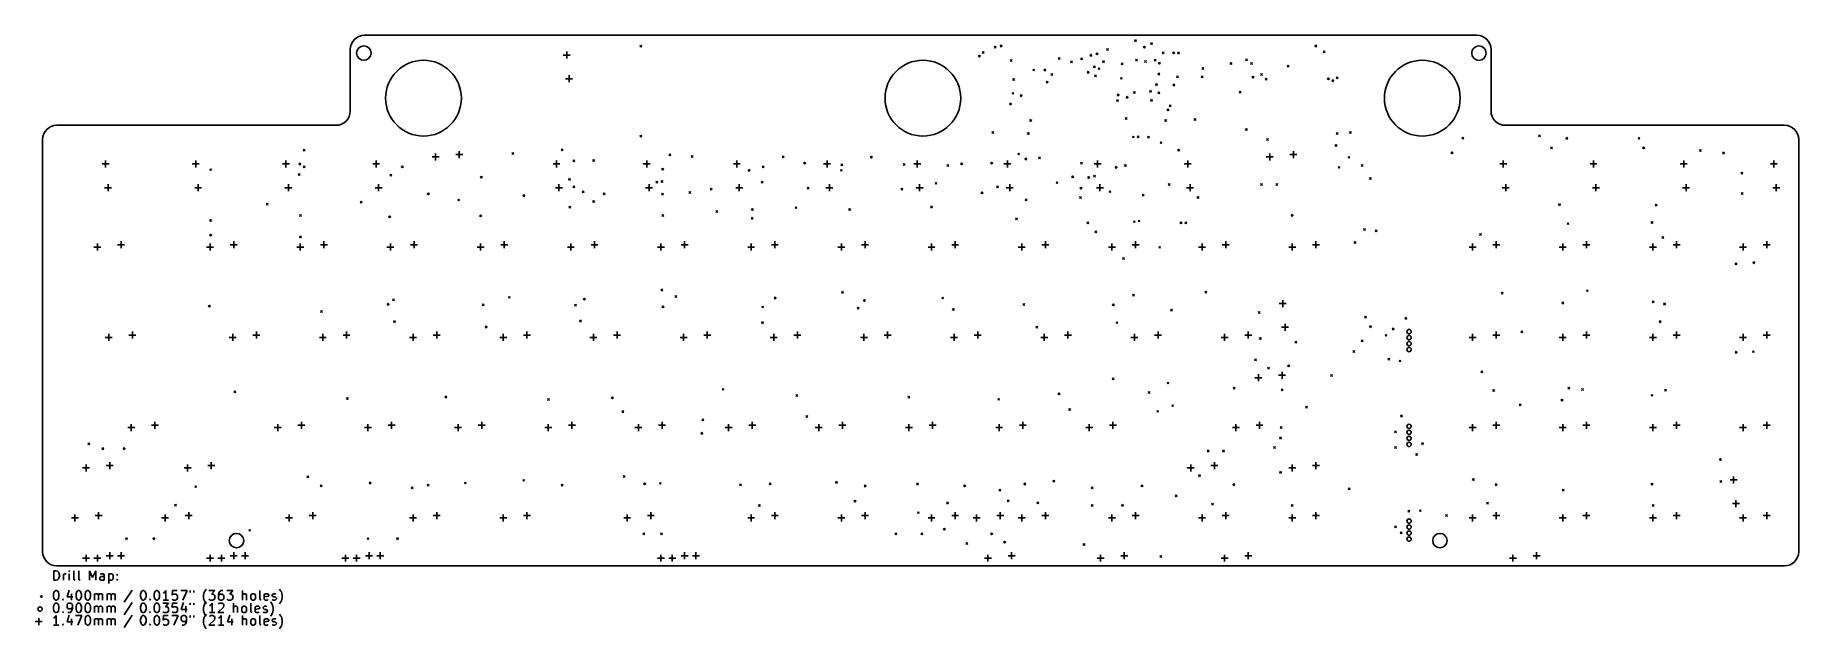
# Model space of a CAD drawing. Extents: x 0.1 to 14.8, y -5.7 to -0.7.
import ezdxf

# ---------------------------------------------------------------- set-up
doc = ezdxf.new("R2010")
doc.units = 0
doc.header["$MEASUREMENT"] = 0
doc.layers.add('BLACK', color=7, linetype='CONTINUOUS')

msp = doc.modelspace()

# ---------------------------------------------------------------- linework, layer by layer
at = {"layer": 'BLACK', "linetype": 'CONTINUOUS'}
for p, q in [((2.71654, -0.866142), (2.71654, -1.37795)), ((12.0866, -0.748031), (2.83465, -0.748031)), ((5.12598, -0.829528), (5.14173, -0.845276)), ((5.14173, -0.829528), (5.12598, -0.845276)), ((8.07283, -0.838583), (8.08858, -0.854331)), ((8.08858, -0.838583), (8.07283, -0.854331)), ((8.12205, -0.82874), (8.1378, -0.844488)), ((8.1378, -0.82874), (8.12205, -0.844488)), ((9.00624, -0.858445), (9.02198, -0.874193)), ((9.02198, -0.858445), (9.00624, -0.874193)), ((9.23917, -0.784449), (9.25492, -0.800197)), ((9.25492, -0.784449), (9.23917, -0.800197)), ((9.31323, -0.839237), (9.32898, -0.854985)), ((9.32898, -0.839237), (9.31323, -0.854985)), ((9.37349, -0.809744), (9.38924, -0.825492)), ((9.38924, -0.809744), (9.37349, -0.825492)), ((10.7402, -0.82874), (10.7559, -0.844488)), ((10.7559, -0.82874), (10.7402, -0.844488)), ((10.8091, -0.877953), (10.8248, -0.893701)), ((10.8248, -0.877953), (10.8091, -0.893701)), ((12.2047, -1.37795), (12.2047, -0.866142)), ((4.4876, -0.912008), (4.54547, -0.912008)), ((4.51654, -0.883071), (4.51654, -0.940945)), ((7.94098, -0.91445), (7.95673, -0.930198)), ((7.95673, -0.91445), (7.94098, -0.930198)), ((7.97246, -0.882264), (7.98821, -0.898012)), ((7.98821, -0.882264), (7.97246, -0.898012)), ((8.20591, -0.949213), (8.22165, -0.964961)), ((8.22165, -0.949213), (8.20591, -0.964961)), ((8.6044, -0.932579), (8.62015, -0.948327)), ((8.62015, -0.932579), (8.6044, -0.948327)), ((8.70794, -0.960512), (8.72369, -0.97626)), ((8.72369, -0.960512), (8.70794, -0.97626)), ((8.79158, -0.935403), (8.80733, -0.951151)), ((8.80733, -0.935403), (8.79158, -0.951151)), ((8.86842, -0.906378), (8.88416, -0.922126)), ((8.88416, -0.906378), (8.86842, -0.922126)), ((8.89764, -1.00254), (8.91339, -1.01829)), ((8.91339, -1.00254), (8.89764, -1.01829)), ((8.91975, -0.893602), (8.9355, -0.90935)), ((8.9355, -0.893602), (8.91975, -0.90935)), ((8.93622, -1.01764), (8.95197, -1.03339)), ((8.95197, -1.01764), (8.93622, -1.03339)), ((8.97287, -0.959295), (8.98862, -0.975043)), ((8.98862, -0.959295), (8.97287, -0.975043)), ((9.12863, -0.97689), (9.14438, -0.992638)), ((9.14438, -0.97689), (9.12863, -0.992638)), ((9.24849, -0.947146), (9.26424, -0.962894)), ((9.26424, -0.947146), (9.24849, -0.962894)), ((9.32302, -0.958427), (9.33877, -0.974175)), ((9.33877, -0.958427), (9.32302, -0.974175)), ((9.40401, -0.946752), (9.41975, -0.9625)), ((9.41975, -0.946752), (9.40401, -0.9625)), ((9.43759, -0.971786), (9.45334, -0.987534)), ((9.45334, -0.971786), (9.43759, -0.987534)), ((9.46897, -0.886713), (9.48471, -0.902461)), ((9.48471, -0.886713), (9.46897, -0.902461)), ((9.55755, -0.886713), (9.5733, -0.902461)), ((9.5733, -0.886713), (9.55755, -0.902461)), ((9.5969, -0.887315), (9.61264, -0.903063)), ((9.61264, -0.887315), (9.5969, -0.903063)), ((9.79928, -1.01683), (9.81503, -1.03258)), ((9.81503, -1.01683), (9.79928, -1.03258)), ((10.0339, -0.973932), (10.0497, -0.98968)), ((10.0497, -0.973932), (10.0339, -0.98968)), ((10.1627, -0.943604), (10.1784, -0.959352)), ((10.1784, -0.943604), (10.1627, -0.959352)), ((10.2036, -0.973937), (10.2194, -0.989685)), ((10.2194, -0.973937), (10.2036, -0.989685)), ((10.5095, -0.996752), (10.5253, -1.0125)), ((10.5253, -0.996752), (10.5095, -1.0125)), ((4.50728, -1.10886), (4.56516, -1.10886)), ((4.53622, -1.07992), (4.53622, -1.1378)), ((8.22659, -1.10805), (8.24234, -1.1238)), ((8.24234, -1.10805), (8.22659, -1.1238)), ((8.39305, -1.02856), (8.4088, -1.04431)), ((8.4088, -1.02856), (8.39305, -1.04431)), ((8.48543, -1.02835), (8.50118, -1.04409)), ((8.50118, -1.02835), (8.48543, -1.04409)), ((8.50551, -1.12992), (8.52126, -1.14567)), ((8.52126, -1.12992), (8.50551, -1.14567)), ((8.54298, -1.06644), (8.55873, -1.08219)), ((8.55873, -1.06644), (8.54298, -1.08219)), ((8.84685, -1.04817), (8.8626, -1.06392)), ((8.8626, -1.04817), (8.84685, -1.06392)), ((8.9063, -1.07669), (8.92205, -1.09244)), ((8.92205, -1.07669), (8.9063, -1.09244)), ((9.12205, -1.09803), (9.1378, -1.11378)), ((9.1378, -1.09803), (9.12205, -1.11378)), ((9.41496, -1.15079), (9.43071, -1.16654)), ((9.43071, -1.15079), (9.41496, -1.16654)), ((9.43455, -1.06199), (9.4503, -1.07774)), ((9.4503, -1.06199), (9.43455, -1.07774)), ((9.55906, -1.15354), (9.5748, -1.16929)), ((9.5748, -1.15354), (9.55906, -1.16929)), ((9.58858, -1.08465), (9.60433, -1.10039)), ((9.60433, -1.08465), (9.58858, -1.10039)), ((9.79338, -1.08612), (9.80912, -1.10187)), ((9.80912, -1.08612), (9.79338, -1.10187)), ((10.217, -1.0875), (10.2327, -1.10325)), ((10.2327, -1.0875), (10.217, -1.10325)), ((10.2874, -1.06496), (10.3031, -1.08071)), ((10.3031, -1.06496), (10.2874, -1.08071)), ((10.3268, -1.10433), (10.3425, -1.12008)), ((10.3425, -1.10433), (10.3268, -1.12008)), ((10.8438, -1.10257), (10.8596, -1.11831)), ((10.8596, -1.10257), (10.8438, -1.11831)), ((10.8805, -1.11676), (10.8963, -1.13251)), ((10.8963, -1.11676), (10.8805, -1.13251)), ((10.9173, -1.09449), (10.9331, -1.11024)), ((10.9331, -1.09449), (10.9173, -1.11024)), ((8.20079, -1.31102), (8.21654, -1.32677)), ((8.21654, -1.31102), (8.20079, -1.32677)), ((8.22047, -1.22244), (8.23622, -1.23819)), ((8.23622, -1.22244), (8.22047, -1.23819)), ((8.28937, -1.24213), (8.30512, -1.25787)), ((8.30512, -1.24213), (8.28937, -1.25787)), ((9.08939, -1.28309), (9.10514, -1.29883)), ((9.10514, -1.28309), (9.08939, -1.29883)), ((9.09567, -1.23647), (9.11142, -1.25221)), ((9.11142, -1.23647), (9.09567, -1.25221)), ((9.17047, -1.25551), (9.18622, -1.27126)), ((9.18622, -1.25551), (9.17047, -1.27126)), ((9.23031, -1.21535), (9.24606, -1.2311)), ((9.24606, -1.21535), (9.23031, -1.2311)), ((9.36431, -1.20593), (9.38006, -1.22167)), ((9.38006, -1.20593), (9.36431, -1.22167)), ((9.37251, -1.28041), (9.38826, -1.29616)), ((9.38826, -1.28041), (9.37251, -1.29616)), ((9.43344, -1.21732), (9.44918, -1.23307)), ((9.44918, -1.21732), (9.43344, -1.23307)), ((10.1102, -1.2126), (10.126, -1.22835)), ((10.126, -1.2126), (10.1102, -1.22835)), ((8.36811, -1.44882), (8.38386, -1.46457)), ((8.38386, -1.44882), (8.36811, -1.46457)), ((9.16213, -1.43213), (9.17787, -1.44787)), ((9.17787, -1.43213), (9.16213, -1.44787)), ((9.49016, -1.44882), (9.50591, -1.46457)), ((9.50591, -1.44882), (9.49016, -1.46457)), ((9.50973, -1.36044), (9.52548, -1.37619)), ((9.52548, -1.36044), (9.50973, -1.37619)), ((9.52874, -1.32598), (9.54449, -1.34173)), ((9.54449, -1.32598), (9.52874, -1.34173)), ((9.73465, -1.43937), (9.75039, -1.45512)), ((9.75039, -1.43937), (9.73465, -1.45512)), ((2.59843, -1.49606), (0.275591, -1.49606)), ((5.1248, -1.57913), (5.14055, -1.59488)), ((5.14055, -1.57913), (5.1248, -1.59488)), ((8.05315, -1.54724), (8.0689, -1.56299)), ((8.0689, -1.54724), (8.05315, -1.56299)), ((8.34843, -1.55709), (8.36417, -1.57283)), ((8.36417, -1.55709), (8.34843, -1.57283)), ((9.22165, -1.58543), (9.2374, -1.60118)), ((9.2374, -1.58543), (9.22165, -1.60118)), ((9.26098, -1.58396), (9.27672, -1.59971)), ((9.27672, -1.58396), (9.26098, -1.59971)), ((9.34764, -1.58583), (9.36339, -1.60157)), ((9.36339, -1.58583), (9.34764, -1.60157)), ((10.1616, -1.5228), (10.1773, -1.53855)), ((10.1773, -1.5228), (10.1616, -1.53855)), ((10.3366, -1.6063), (10.3524, -1.62205)), ((10.3524, -1.6063), (10.3366, -1.62205)), ((10.9173, -1.55709), (10.9331, -1.57283)), ((10.9331, -1.55709), (10.9173, -1.57283)), ((11.0265, -1.54826), (11.0423, -1.56401)), ((11.0423, -1.54826), (11.0265, -1.56401)), ((11.963, -1.5959), (11.9788, -1.61165)), ((11.9788, -1.5959), (11.963, -1.61165)), ((14.6457, -1.49606), (12.3228, -1.49606)), ((12.6004, -1.57577), (12.6161, -1.59152)), ((12.6161, -1.57577), (12.6004, -1.59152)), ((12.8268, -1.59646), (12.8425, -1.6122)), ((12.8425, -1.59646), (12.8268, -1.6122)), ((13.4272, -1.59646), (13.4429, -1.6122)), ((13.4429, -1.59646), (13.4272, -1.6122)), ((0.15748, -1.61417), (0.15748, -5.03937)), ((2.3248, -1.69488), (2.34055, -1.71063)), ((2.34055, -1.69488), (2.3248, -1.71063)), ((3.39705, -1.75846), (3.45492, -1.75846)), ((3.42598, -1.72953), (3.42598, -1.7874)), ((3.5939, -1.73878), (3.65177, -1.73878)), ((3.62283, -1.70984), (3.62283, -1.76772)), ((4.06142, -1.72165), (4.07717, -1.7374)), ((4.07717, -1.72165), (4.06142, -1.7374)), ((4.47205, -1.69173), (4.4878, -1.70748)), ((4.4878, -1.69173), (4.47205, -1.70748)), ((5.36614, -1.73425), (5.38189, -1.75)), ((5.38189, -1.73425), (5.36614, -1.75)), ((5.55236, -1.74685), (5.56811, -1.7626)), ((5.56811, -1.74685), (5.55236, -1.7626)), ((6.30866, -1.74921), (6.32441, -1.76496)), ((6.32441, -1.74921), (6.30866, -1.76496)), ((7.04213, -1.75213), (7.05787, -1.76787)), ((7.05787, -1.75213), (7.04213, -1.76787)), ((8.26774, -1.72645), (8.28348, -1.7422)), ((8.28348, -1.72645), (8.26774, -1.7422)), ((8.44195, -1.758), (8.4577, -1.77374)), ((8.4577, -1.758), (8.44195, -1.77374)), ((9.45213, -1.63213), (9.46787, -1.64787)), ((9.46787, -1.63213), (9.45213, -1.64787)), ((9.59843, -1.69488), (9.61417, -1.71063)), ((9.61417, -1.69488), (9.59843, -1.71063)), ((10.3345, -1.75846), (10.3924, -1.75846)), ((10.3635, -1.72953), (10.3635, -1.7874)), ((10.5314, -1.73878), (10.5893, -1.73878)), ((10.5603, -1.70984), (10.5603, -1.76772)), ((10.9075, -1.65551), (10.9232, -1.67126)), ((10.9232, -1.65551), (10.9075, -1.67126)), ((11.0157, -1.75394), (11.0315, -1.76969)), ((11.0315, -1.75394), (11.0157, -1.76969)), ((11.872, -1.7175), (11.8878, -1.73325)), ((11.8878, -1.7175), (11.872, -1.73325)), ((12.6988, -1.67478), (12.7146, -1.69053)), ((12.7146, -1.67478), (12.6988, -1.69053)), ((13.4665, -1.6752), (13.4823, -1.69094)), ((13.4823, -1.6752), (13.4665, -1.69094)), ((13.9376, -1.69759), (13.9534, -1.71334)), ((13.9534, -1.69759), (13.9376, -1.71334)), ((14.1299, -1.7185), (14.1457, -1.73425)), ((14.1457, -1.7185), (14.1299, -1.73425)), ((14.7638, -5.03937), (14.7638, -1.61417)), ((0.652953, -1.81752), (0.710827, -1.81752)), ((0.68189, -1.78858), (0.68189, -1.84646)), ((1.40295, -1.81752), (1.46083, -1.81752)), ((1.43189, -1.78858), (1.43189, -1.84646)), ((1.54764, -1.85709), (1.56339, -1.87283)), ((1.56339, -1.85709), (1.54764, -1.87283)), ((2.15295, -1.81752), (2.21083, -1.81752)), ((2.18189, -1.78858), (2.18189, -1.84646)), ((2.28346, -1.89781), (2.29921, -1.91356)), ((2.29921, -1.89781), (2.28346, -1.91356)), ((2.28898, -1.80927), (2.30472, -1.82502)), ((2.30472, -1.80927), (2.28898, -1.82502)), ((2.3248, -1.83268), (2.34055, -1.84843)), ((2.34055, -1.83268), (2.3248, -1.84843)), ((2.90295, -1.81752), (2.96083, -1.81752)), ((2.93189, -1.78858), (2.93189, -1.84646)), ((3.04646, -1.90175), (3.0622, -1.9175)), ((3.0622, -1.90175), (3.04646, -1.9175)), ((3.14173, -1.83268), (3.15748, -1.84843)), ((3.15748, -1.83268), (3.14173, -1.84843)), ((4.40295, -1.81752), (4.46083, -1.81752)), ((4.43189, -1.78858), (4.43189, -1.84646)), ((4.5689, -1.78346), (4.58465, -1.79921)), ((4.58465, -1.78346), (4.5689, -1.79921)), ((4.73268, -1.77992), (4.74843, -1.79567)), ((4.74843, -1.77992), (4.73268, -1.79567)), ((5.15295, -1.81752), (5.21083, -1.81752)), ((5.18189, -1.78858), (5.18189, -1.84646)), ((5.30709, -1.85236), (5.32283, -1.86811)), ((5.32283, -1.85236), (5.30709, -1.86811)), ((5.90295, -1.81752), (5.96083, -1.81752)), ((5.93189, -1.78858), (5.93189, -1.84646)), ((6.02559, -1.8622), (6.04134, -1.87795)), ((6.04134, -1.8622), (6.02559, -1.87795)), ((6.1437, -1.83268), (6.15945, -1.84843)), ((6.15945, -1.83268), (6.1437, -1.84843)), ((6.48819, -1.80315), (6.50394, -1.8189)), ((6.50394, -1.80315), (6.48819, -1.8189)), ((6.65295, -1.81752), (6.71083, -1.81752)), ((6.68189, -1.78858), (6.68189, -1.84646)), ((6.79331, -1.8622), (6.80906, -1.87795)), ((6.80906, -1.8622), (6.79331, -1.87795)), ((6.79774, -1.81743), (6.81349, -1.83318)), ((6.81349, -1.81743), (6.79774, -1.83318)), ((7.31496, -1.81299), (7.33071, -1.82874)), ((7.33071, -1.81299), (7.31496, -1.82874)), ((7.40295, -1.81752), (7.46083, -1.81752)), ((7.43189, -1.78858), (7.43189, -1.84646)), ((7.67913, -1.82283), (7.69488, -1.83858)), ((7.69488, -1.82283), (7.67913, -1.83858)), ((7.7937, -1.80787), (7.80945, -1.82362)), ((7.80945, -1.80787), (7.7937, -1.82362)), ((8.04331, -1.80315), (8.05906, -1.8189)), ((8.05906, -1.80315), (8.04331, -1.8189)), ((8.15295, -1.81752), (8.21083, -1.81752)), ((8.18189, -1.78858), (8.18189, -1.84646)), ((8.32805, -1.76823), (8.34379, -1.78398)), ((8.34379, -1.76823), (8.32805, -1.78398)), ((8.79134, -1.80315), (8.80709, -1.8189)), ((8.80709, -1.80315), (8.79134, -1.8189)), ((8.90295, -1.81752), (8.96083, -1.81752)), ((8.93189, -1.78858), (8.93189, -1.84646)), ((9.07835, -1.8378), (9.09409, -1.85354)), ((9.09409, -1.8378), (9.07835, -1.85354)), ((9.15551, -1.82283), (9.17126, -1.83858)), ((9.17126, -1.82283), (9.15551, -1.83858)), ((9.65295, -1.81752), (9.71083, -1.81752)), ((9.68189, -1.78858), (9.68189, -1.84646)), ((10.9321, -1.8376), (10.9478, -1.85335)), ((10.9478, -1.8376), (10.9321, -1.85335)), ((11.124, -1.82283), (11.1398, -1.83858)), ((11.1398, -1.82283), (11.124, -1.83858)), ((12.278, -1.81752), (12.3358, -1.81752)), ((12.3069, -1.78858), (12.3069, -1.84646)), ((13.028, -1.81752), (13.0858, -1.81752)), ((13.0569, -1.78858), (13.0569, -1.84646)), ((13.778, -1.81752), (13.8358, -1.81752)), ((13.8069, -1.78858), (13.8069, -1.84646)), ((14.2835, -1.88543), (14.2992, -1.90118)), ((14.2992, -1.88543), (14.2835, -1.90118)), ((14.528, -1.81752), (14.5858, -1.81752)), ((14.5569, -1.78858), (14.5569, -1.84646)), ((0.672638, -2.01437), (0.730512, -2.01437)), ((0.701575, -1.98543), (0.701575, -2.04331)), ((1.42264, -2.01437), (1.48051, -2.01437)), ((1.45157, -1.98543), (1.45157, -2.04331)), ((2.17264, -2.01437), (2.23051, -2.01437)), ((2.20157, -1.98543), (2.20157, -2.04331)), ((2.92264, -2.01437), (2.98051, -2.01437)), ((2.95157, -1.98543), (2.95157, -2.04331)), ((3.79843, -1.91947), (3.81417, -1.93522)), ((3.81417, -1.91947), (3.79843, -1.93522)), ((4.42264, -2.01437), (4.48051, -2.01437)), ((4.45157, -1.98543), (4.45157, -2.04331)), ((4.53268, -1.93719), (4.54843, -1.95293)), ((4.54843, -1.93719), (4.53268, -1.95293)), ((4.5689, -2), (4.58465, -2.01575)), ((4.58465, -2), (4.5689, -2.01575)), ((4.64606, -2.04134), (4.66181, -2.05709)), ((4.66181, -2.04134), (4.64606, -2.05709)), ((5.17264, -2.01437), (5.23051, -2.01437)), ((5.20157, -1.98543), (5.20157, -2.04331)), ((5.25787, -1.96063), (5.27362, -1.97638)), ((5.27362, -1.96063), (5.25787, -1.97638)), ((5.30157, -1.9549), (5.31732, -1.97065)), ((5.31732, -1.9549), (5.30157, -1.97065)), ((5.53346, -2.04567), (5.54921, -2.06142)), ((5.54921, -2.04567), (5.53346, -2.06142)), ((5.71063, -2.01969), (5.72638, -2.03543)), ((5.72638, -2.01969), (5.71063, -2.03543)), ((5.92264, -2.01437), (5.98051, -2.01437)), ((5.95157, -1.98543), (5.95157, -2.04331)), ((6.13386, -1.96063), (6.14961, -1.97638)), ((6.14961, -1.96063), (6.13386, -1.97638)), ((6.51772, -2.00984), (6.53346, -2.02559)), ((6.53346, -2.00984), (6.51772, -2.02559)), ((6.67264, -2.01437), (6.73051, -2.01437)), ((6.70157, -1.98543), (6.70157, -2.04331)), ((7.29528, -2.01969), (7.31102, -2.03543)), ((7.31102, -2.01969), (7.29528, -2.03543)), ((7.42264, -2.01437), (7.48051, -2.01437)), ((7.45157, -1.98543), (7.45157, -2.04331)), ((7.58071, -1.97047), (7.59646, -1.98622)), ((7.59646, -1.97047), (7.58071, -1.98622)), ((7.96339, -2.04961), (7.97913, -2.06535)), ((7.97913, -2.04961), (7.96339, -2.06535)), ((8.09252, -2), (8.10827, -2.01575)), ((8.10827, -2), (8.09252, -2.01575)), ((8.17264, -2.01437), (8.23051, -2.01437)), ((8.20157, -1.98543), (8.20157, -2.04331)), ((8.58701, -1.96457), (8.60276, -1.98031)), ((8.60276, -1.96457), (8.58701, -1.98031)), ((8.71701, -1.91693), (8.73276, -1.93268)), ((8.73276, -1.91693), (8.71701, -1.93268)), ((8.78661, -2.00984), (8.80236, -2.02559)), ((8.80236, -2.00984), (8.78661, -2.02559)), ((8.85039, -1.92126), (8.86614, -1.93701)), ((8.86614, -1.92126), (8.85039, -1.93701)), ((8.89961, -1.91142), (8.91535, -1.92717)), ((8.91535, -1.91142), (8.89961, -1.92717)), ((8.92264, -2.01437), (8.98051, -2.01437)), ((8.95157, -1.98543), (8.95157, -2.04331)), ((9.02756, -2.03937), (9.04331, -2.05512)), ((9.04331, -2.03937), (9.02756, -2.05512)), ((9.51969, -1.98031), (9.53543, -1.99606)), ((9.53543, -1.98031), (9.51969, -1.99606)), ((9.67264, -2.01437), (9.73051, -2.01437)), ((9.70157, -1.98543), (9.70157, -2.04331)), ((10.2874, -1.98031), (10.3031, -1.99606)), ((10.3031, -1.98031), (10.2874, -1.99606)), ((10.4154, -1.98031), (10.4311, -1.99606)), ((10.4311, -1.98031), (10.4154, -1.99606)), ((11.1929, -1.9311), (11.2087, -1.94685)), ((11.2087, -1.9311), (11.1929, -1.94685)), ((12.2976, -2.01437), (12.3555, -2.01437)), ((12.3266, -1.98543), (12.3266, -2.04331)), ((13.0476, -2.01437), (13.1055, -2.01437)), ((13.0766, -1.98543), (13.0766, -2.04331)), ((13.7976, -2.01437), (13.8555, -2.01437)), ((13.8266, -1.98543), (13.8266, -2.04331)), ((14.5476, -2.01437), (14.6055, -2.01437)), ((14.5766, -1.98543), (14.5766, -2.04331)), ((2.01732, -2.14291), (2.03307, -2.15866)), ((2.03307, -2.14291), (2.01732, -2.15866)), ((2.79882, -2.12598), (2.81457, -2.14173)), ((2.81457, -2.12598), (2.79882, -2.14173)), ((3.35827, -2.05827), (3.37402, -2.07402)), ((3.37402, -2.05827), (3.35827, -2.07402)), ((3.61024, -2.10906), (3.62598, -2.1248)), ((3.62598, -2.10906), (3.61024, -2.1248)), ((4.15236, -2.07323), (4.16811, -2.08898)), ((4.16811, -2.07323), (4.15236, -2.08898)), ((4.53504, -2.16811), (4.55079, -2.18386)), ((4.55079, -2.16811), (4.53504, -2.18386)), ((4.73346, -2.12126), (4.74921, -2.13701)), ((4.74921, -2.12126), (4.73346, -2.13701)), ((4.81969, -2.05827), (4.83543, -2.07402)), ((4.83543, -2.05827), (4.81969, -2.07402)), ((5.30512, -2.06102), (5.32087, -2.07677)), ((5.32087, -2.06102), (5.30512, -2.07677)), ((6.05276, -2.18701), (6.0685, -2.20276)), ((6.0685, -2.18701), (6.05276, -2.20276)), ((6.41614, -2.17283), (6.43189, -2.18858)), ((6.43189, -2.17283), (6.41614, -2.18858)), ((6.8622, -2.18701), (6.87795, -2.20276)), ((6.87795, -2.18701), (6.8622, -2.20276)), ((7.54311, -2.16732), (7.55886, -2.18307)), ((7.55886, -2.16732), (7.54311, -2.18307)), ((8.32974, -2.10827), (8.34549, -2.12402)), ((8.34549, -2.10827), (8.32974, -2.12402)), ((8.7815, -2.08858), (8.79724, -2.10433)), ((8.79724, -2.08858), (8.7815, -2.10433)), ((9.30315, -2.0689), (9.3189, -2.08465)), ((9.3189, -2.0689), (9.30315, -2.08465)), ((9.75984, -2.08858), (9.77559, -2.10433)), ((9.77559, -2.08858), (9.75984, -2.10433)), ((12.7657, -2.14764), (12.7815, -2.16339)), ((12.7815, -2.14764), (12.7657, -2.16339)), ((13.5709, -2.15157), (13.5866, -2.16732)), ((13.5866, -2.15157), (13.5709, -2.16732)), ((14.285, -2.05512), (14.3008, -2.07087)), ((14.3008, -2.05512), (14.285, -2.07087)), ((1.54764, -2.27992), (1.56339, -2.29567)), ((1.56339, -2.27992), (1.54764, -2.29567)), ((2.29409, -2.23701), (2.30984, -2.25276)), ((2.30984, -2.23701), (2.29409, -2.25276)), ((3.03622, -2.24961), (3.05197, -2.26535)), ((3.05197, -2.24961), (3.03622, -2.26535)), ((3.79331, -2.24016), (3.80906, -2.25591)), ((3.80906, -2.24016), (3.79331, -2.25591)), ((5.30787, -2.23819), (5.32362, -2.25394)), ((5.32362, -2.23819), (5.30787, -2.25394)), ((5.75787, -2.20433), (5.77362, -2.22008)), ((5.77362, -2.20433), (5.75787, -2.22008)), ((6.05197, -2.26102), (6.06772, -2.27677)), ((6.06772, -2.26102), (6.05197, -2.27677)), ((8.25, -2.26575), (8.26575, -2.2815)), ((8.26575, -2.26575), (8.25, -2.2815)), ((8.84409, -2.29785), (8.85984, -2.3136)), ((8.85984, -2.29785), (8.84409, -2.3136)), ((9.22992, -2.28858), (9.24567, -2.30433)), ((9.24567, -2.28858), (9.22992, -2.30433)), ((9.26894, -2.28347), (9.28469, -2.29921)), ((9.28469, -2.28347), (9.26894, -2.29921)), ((9.61813, -2.29785), (9.63388, -2.3136)), ((9.63388, -2.29785), (9.61813, -2.3136)), ((9.65748, -2.29785), (9.67323, -2.3136)), ((9.67323, -2.29785), (9.65748, -2.3136)), ((10.5431, -2.23622), (10.5589, -2.25197)), ((10.5589, -2.23622), (10.5431, -2.25197)), ((12.8366, -2.30512), (12.8524, -2.32087)), ((12.8524, -2.30512), (12.8366, -2.32087)), ((13.5354, -2.29528), (13.5512, -2.31102)), ((13.5512, -2.29528), (13.5354, -2.31102)), ((0.613484, -2.47953), (0.613484, -2.5374)), ((0.781398, -2.48878), (0.839272, -2.48878)), ((0.810335, -2.45984), (0.810335, -2.51772)), ((1.54764, -2.40157), (1.56339, -2.41732)), ((1.56339, -2.40157), (1.54764, -2.41732)), ((1.55098, -2.47953), (1.55098, -2.5374)), ((1.7189, -2.48878), (1.77677, -2.48878)), ((1.74783, -2.45984), (1.74783, -2.51772)), ((2.29567, -2.41654), (2.31142, -2.43228)), ((2.31142, -2.41654), (2.29567, -2.43228)), ((2.30098, -2.47953), (2.30098, -2.5374)), ((2.4689, -2.48878), (2.52677, -2.48878)), ((2.49783, -2.45984), (2.49783, -2.51772)), ((3.05098, -2.47953), (3.05098, -2.5374)), ((3.2189, -2.48878), (3.27677, -2.48878)), ((3.24783, -2.45984), (3.24783, -2.51772)), ((3.80098, -2.47953), (3.80098, -2.5374)), ((3.9689, -2.48878), (4.02677, -2.48878)), ((3.99783, -2.45984), (3.99783, -2.51772)), ((4.55098, -2.47953), (4.55098, -2.5374)), ((4.7189, -2.48878), (4.77677, -2.48878)), ((4.74783, -2.45984), (4.74783, -2.51772)), ((5.30098, -2.47953), (5.30098, -2.5374)), ((5.4689, -2.48878), (5.52677, -2.48878)), ((5.49783, -2.45984), (5.49783, -2.51772)), ((6.05098, -2.47953), (6.05098, -2.5374)), ((6.2189, -2.48878), (6.27677, -2.48878)), ((6.24783, -2.45984), (6.24783, -2.51772)), ((6.80098, -2.47953), (6.80098, -2.5374)), ((6.9689, -2.48878), (7.02677, -2.48878)), ((6.99783, -2.45984), (6.99783, -2.51772)), ((7.55098, -2.47953), (7.55098, -2.5374)), ((7.7189, -2.48878), (7.77677, -2.48878)), ((7.74783, -2.45984), (7.74783, -2.51772)), ((8.30098, -2.47953), (8.30098, -2.5374)), ((8.4689, -2.48878), (8.52677, -2.48878)), ((8.49783, -2.45984), (8.49783, -2.51772)), ((8.90945, -2.37402), (8.9252, -2.38976)), ((8.9252, -2.37402), (8.90945, -2.38976)), ((9.05098, -2.47953), (9.05098, -2.5374)), ((9.2189, -2.48878), (9.27677, -2.48878)), ((9.24783, -2.45984), (9.24783, -2.51772)), ((9.80098, -2.47953), (9.80098, -2.5374)), ((9.9689, -2.48878), (10.0268, -2.48878)), ((9.99783, -2.45984), (9.99783, -2.51772)), ((10.551, -2.47953), (10.551, -2.5374)), ((10.7189, -2.48878), (10.7768, -2.48878)), ((10.7478, -2.45984), (10.7478, -2.51772)), ((11.065, -2.4626), (11.0807, -2.47835)), ((11.0807, -2.4626), (11.065, -2.47835)), ((11.1437, -2.35433), (11.1594, -2.37008)), ((11.1594, -2.35433), (11.1437, -2.37008)), ((11.2421, -2.36417), (11.2579, -2.37992)), ((11.2579, -2.36417), (11.2421, -2.37992)), ((12.051, -2.47953), (12.051, -2.5374)), ((12.1083, -2.39626), (12.124, -2.41201)), ((12.124, -2.39626), (12.1083, -2.41201)), ((12.2189, -2.48878), (12.2768, -2.48878)), ((12.2478, -2.45984), (12.2478, -2.51772)), ((12.801, -2.47953), (12.801, -2.5374)), ((12.9689, -2.48878), (13.0268, -2.48878)), ((12.9978, -2.45984), (12.9978, -2.51772)), ((13.551, -2.47953), (13.551, -2.5374)), ((13.625, -2.42126), (13.6407, -2.43701)), ((13.6407, -2.42126), (13.625, -2.43701)), ((13.7189, -2.48878), (13.7768, -2.48878)), ((13.7478, -2.45984), (13.7478, -2.51772)), ((14.301, -2.47953), (14.301, -2.5374)), ((14.4689, -2.48878), (14.5268, -2.48878)), ((14.4978, -2.45984), (14.4978, -2.51772)), ((0.584547, -2.50846), (0.642421, -2.50846)), ((1.52205, -2.50846), (1.57992, -2.50846)), ((2.27205, -2.50846), (2.32992, -2.50846)), ((3.02205, -2.50846), (3.07992, -2.50846)), ((3.77205, -2.50846), (3.82992, -2.50846)), ((4.52205, -2.50846), (4.57992, -2.50846)), ((5.27205, -2.50846), (5.32992, -2.50846)), ((6.02205, -2.50846), (6.07992, -2.50846)), ((6.77205, -2.50846), (6.82992, -2.50846)), ((7.52205, -2.50846), (7.57992, -2.50846)), ((8.27205, -2.50846), (8.32992, -2.50846)), ((9.02205, -2.50846), (9.07992, -2.50846)), ((9.14055, -2.59449), (9.1563, -2.61024)), ((9.1563, -2.59449), (9.14055, -2.61024)), ((9.44094, -2.50197), (9.45669, -2.51772)), ((9.45669, -2.50197), (9.44094, -2.51772)), ((9.77205, -2.50846), (9.82992, -2.50846)), ((10.522, -2.50846), (10.5799, -2.50846)), ((12.022, -2.50846), (12.0799, -2.50846)), ((12.772, -2.50846), (12.8299, -2.50846)), ((13.522, -2.50846), (13.5799, -2.50846)), ((14.2343, -2.63976), (14.25, -2.65551)), ((14.25, -2.63976), (14.2343, -2.65551)), ((14.272, -2.50846), (14.3299, -2.50846)), ((14.3819, -2.62992), (14.3976, -2.64567)), ((14.3976, -2.62992), (14.3819, -2.64567)), ((4.0315, -2.91732), (4.04724, -2.93307)), ((4.04724, -2.91732), (4.0315, -2.93307)), ((4.65551, -2.93307), (4.67126, -2.94882)), ((4.67126, -2.93307), (4.65551, -2.94882)), ((5.30079, -2.8563), (5.31654, -2.87205)), ((5.31654, -2.8563), (5.30079, -2.87205)), ((5.41732, -2.91142), (5.43307, -2.92717)), ((5.43307, -2.91142), (5.41732, -2.92717)), ((6.24213, -2.92323), (6.25787, -2.93898)), ((6.25787, -2.92323), (6.24213, -2.93898)), ((6.80315, -2.87598), (6.8189, -2.89173)), ((6.8189, -2.87598), (6.80315, -2.89173)), ((7.63583, -2.92323), (7.65157, -2.93898)), ((7.65157, -2.92323), (7.63583, -2.93898)), ((9.22244, -2.89961), (9.23819, -2.91535)), ((9.23819, -2.89961), (9.22244, -2.91535)), ((9.8248, -2.87402), (9.84055, -2.88976)), ((9.84055, -2.87402), (9.8248, -2.88976)), ((12.2894, -2.88386), (12.3051, -2.89961)), ((12.3051, -2.88386), (12.2894, -2.89961)), ((12.998, -2.8622), (13.0138, -2.87795)), ((13.0138, -2.8622), (12.998, -2.87795)), ((1.53661, -2.99173), (1.55236, -3.00748)), ((1.55236, -2.99173), (1.53661, -3.00748)), ((2.4685, -3.03465), (2.48425, -3.05039)), ((2.48425, -3.03465), (2.4685, -3.05039)), ((3.02362, -2.97559), (3.03937, -2.99134)), ((3.03937, -2.97559), (3.02362, -2.99134)), ((3.0689, -2.93898), (3.08465, -2.95472)), ((3.08465, -2.93898), (3.0689, -2.95472)), ((3.81339, -2.97992), (3.82913, -2.99567)), ((3.82913, -2.97992), (3.81339, -2.99567)), ((4.58268, -2.98189), (4.59843, -2.99764)), ((4.59843, -2.98189), (4.58268, -2.99764)), ((5.30945, -2.99606), (5.3252, -3.01181)), ((5.3252, -2.99606), (5.30945, -3.01181)), ((6.13898, -2.99843), (6.15472, -3.01417)), ((6.15472, -2.99843), (6.13898, -3.01417)), ((6.93268, -3.00709), (6.94843, -3.02283)), ((6.94843, -3.00709), (6.93268, -3.02283)), ((6.98425, -2.94488), (7, -2.96063)), ((7, -2.94488), (6.98425, -2.96063)), ((7.7248, -3.01929), (7.74055, -3.03504)), ((7.74055, -3.01929), (7.7248, -3.03504)), ((8.31181, -2.97756), (8.32756, -2.99331)), ((8.32756, -2.97756), (8.31181, -2.99331)), ((9.05551, -2.98071), (9.07126, -2.99646)), ((9.07126, -2.98071), (9.05551, -2.99646)), ((9.53937, -3.02362), (9.55512, -3.03937)), ((9.55512, -3.02362), (9.53937, -3.03937)), ((10.2677, -3.04331), (10.2835, -3.05906)), ((10.2835, -3.04331), (10.2677, -3.05906)), ((10.4433, -2.97697), (10.5012, -2.97697)), ((10.4722, -2.94803), (10.4722, -3.00591)), ((12.7931, -2.96457), (12.8089, -2.98031)), ((12.8089, -2.96457), (12.7931, -2.98031)), ((13.5453, -2.95472), (13.561, -2.97047)), ((13.561, -2.95472), (13.5453, -2.97047)), ((13.6388, -2.97343), (13.6545, -2.98917)), ((13.6545, -2.97343), (13.6388, -2.98917)), ((0.904085, -3.20984), (0.904085, -3.26772)), ((1.93533, -3.20984), (1.93533, -3.26772)), ((2.68533, -3.20984), (2.68533, -3.26772)), ((3.07677, -3.11969), (3.09252, -3.13543)), ((3.09252, -3.11969), (3.07677, -3.13543)), ((3.43533, -3.20984), (3.43533, -3.26772)), ((3.83976, -3.16378), (3.85551, -3.17953)), ((3.85551, -3.16378), (3.83976, -3.17953)), ((4.18533, -3.20984), (4.18533, -3.26772)), ((4.62323, -3.11417), (4.63898, -3.12992)), ((4.63898, -3.11417), (4.62323, -3.12992)), ((4.93533, -3.20984), (4.93533, -3.26772)), ((5.68533, -3.20984), (5.68533, -3.26772)), ((6.1374, -3.12795), (6.15315, -3.1437)), ((6.15315, -3.12795), (6.1374, -3.1437)), ((6.43533, -3.20984), (6.43533, -3.26772)), ((7.18533, -3.20984), (7.18533, -3.26772)), ((7.93533, -3.20984), (7.93533, -3.26772)), ((8.41811, -3.16575), (8.43386, -3.1815)), ((8.43386, -3.16575), (8.41811, -3.1815)), ((8.68533, -3.20984), (8.68533, -3.26772)), ((9.08622, -3.12795), (9.10197, -3.1437)), ((9.10197, -3.12795), (9.08622, -3.1437)), ((9.43533, -3.20984), (9.43533, -3.26772)), ((10.1853, -3.20984), (10.1853, -3.26772)), ((10.463, -3.17382), (10.5209, -3.17382)), ((10.4919, -3.14488), (10.4919, -3.20276)), ((11.1535, -3.08268), (11.1693, -3.09843)), ((11.1693, -3.08268), (11.1535, -3.09843)), ((11.1947, -3.16142), (11.2104, -3.17717)), ((11.2104, -3.16142), (11.1947, -3.17717)), ((11.3825, -3.18071), (11.3982, -3.19646)), ((11.3982, -3.18071), (11.3825, -3.19646)), ((11.4882, -3.09252), (11.5039, -3.10827)), ((11.5039, -3.09252), (11.4882, -3.10827)), ((12.2478, -3.20984), (12.2478, -3.26772)), ((12.4521, -3.20433), (12.4679, -3.22008)), ((12.4679, -3.20433), (12.4521, -3.22008)), ((12.9978, -3.20984), (12.9978, -3.26772)), ((13.6033, -3.12008), (13.6191, -3.13583)), ((13.6191, -3.12008), (13.6033, -3.13583)), ((13.7478, -3.20984), (13.7478, -3.26772)), ((14.4978, -3.20984), (14.4978, -3.26772)), ((0.678297, -3.25846), (0.736171, -3.25846)), ((0.707234, -3.22953), (0.707234, -3.2874)), ((0.875148, -3.23878), (0.933022, -3.23878)), ((1.70955, -3.25846), (1.76742, -3.25846)), ((1.73848, -3.22953), (1.73848, -3.2874)), ((1.9064, -3.23878), (1.96427, -3.23878)), ((2.45955, -3.25846), (2.51742, -3.25846)), ((2.48848, -3.22953), (2.48848, -3.2874)), ((2.6564, -3.23878), (2.71427, -3.23878)), ((3.20955, -3.25846), (3.26742, -3.25846)), ((3.23848, -3.22953), (3.23848, -3.2874)), ((3.4064, -3.23878), (3.46427, -3.23878)), ((3.95955, -3.25846), (4.01742, -3.25846)), ((3.98848, -3.22953), (3.98848, -3.2874)), ((4.1564, -3.23878), (4.21427, -3.23878)), ((4.70955, -3.25846), (4.76742, -3.25846)), ((4.73848, -3.22953), (4.73848, -3.2874)), ((4.9064, -3.23878), (4.96427, -3.23878)), ((5.45955, -3.25846), (5.51742, -3.25846)), ((5.48848, -3.22953), (5.48848, -3.2874)), ((5.6564, -3.23878), (5.71427, -3.23878)), ((6.20955, -3.25846), (6.26742, -3.25846)), ((6.23848, -3.22953), (6.23848, -3.2874)), ((6.4064, -3.23878), (6.46427, -3.23878)), ((6.95955, -3.25846), (7.01742, -3.25846)), ((6.98848, -3.22953), (6.98848, -3.2874)), ((7.1564, -3.23878), (7.21427, -3.23878)), ((7.70955, -3.25846), (7.76742, -3.25846)), ((7.73848, -3.22953), (7.73848, -3.2874)), ((7.9064, -3.23878), (7.96427, -3.23878)), ((8.45955, -3.25846), (8.51742, -3.25846)), ((8.48848, -3.22953), (8.48848, -3.2874)), ((8.6564, -3.23878), (8.71427, -3.23878)), ((9.20955, -3.25846), (9.26742, -3.25846)), ((9.23848, -3.22953), (9.23848, -3.2874)), ((9.4064, -3.23878), (9.46427, -3.23878)), ((9.95955, -3.25846), (10.0174, -3.25846)), ((9.98848, -3.22953), (9.98848, -3.2874)), ((10.1564, -3.23878), (10.2143, -3.23878)), ((10.2776, -3.25984), (10.2933, -3.27559)), ((10.2933, -3.25984), (10.2776, -3.27559)), ((10.5728, -3.28937), (10.5886, -3.30512)), ((10.5886, -3.28937), (10.5728, -3.30512)), ((11.0551, -3.36811), (11.0709, -3.38386)), ((11.0709, -3.36811), (11.0551, -3.38386)), ((11.124, -3.27953), (11.1398, -3.29528)), ((11.1398, -3.27953), (11.124, -3.29528)), ((11.3234, -3.23346), (11.3392, -3.24921)), ((11.3392, -3.23346), (11.3234, -3.24921)), ((12.022, -3.25846), (12.0799, -3.25846)), ((12.051, -3.22953), (12.051, -3.2874)), ((12.2189, -3.23878), (12.2768, -3.23878)), ((12.772, -3.25846), (12.8299, -3.25846)), ((12.801, -3.22953), (12.801, -3.2874)), ((12.9689, -3.23878), (13.0268, -3.23878)), ((13.522, -3.25846), (13.5799, -3.25846)), ((13.551, -3.22953), (13.551, -3.2874)), ((13.7189, -3.23878), (13.7768, -3.23878)), ((14.272, -3.25846), (14.3299, -3.25846)), ((14.301, -3.22953), (14.301, -3.2874)), ((14.3787, -3.36929), (14.3945, -3.38504)), ((14.3945, -3.36929), (14.3787, -3.38504)), ((14.4689, -3.23878), (14.5268, -3.23878)), ((10.2382, -3.43701), (10.2539, -3.45276)), ((10.2539, -3.43701), (10.2382, -3.45276)), ((10.3465, -3.50591), (10.3622, -3.52165)), ((10.3622, -3.50591), (10.3465, -3.52165)), ((10.5138, -3.48622), (10.5295, -3.50197)), ((10.5295, -3.48622), (10.5138, -3.50197)), ((11.3474, -3.43189), (11.3632, -3.44764)), ((11.3632, -3.43189), (11.3474, -3.44764)), ((11.4396, -3.44646), (11.4553, -3.4622)), ((11.4553, -3.44646), (11.4396, -3.4622)), ((14.2354, -3.37441), (14.2512, -3.39016)), ((14.2512, -3.37441), (14.2354, -3.39016)), ((9.05315, -3.59449), (9.0689, -3.61024)), ((9.0689, -3.59449), (9.05315, -3.61024)), ((9.50984, -3.62992), (9.52559, -3.64567)), ((9.52559, -3.62992), (9.50984, -3.64567)), ((10.2408, -3.59311), (10.2987, -3.59311)), ((10.2697, -3.56417), (10.2697, -3.62205)), ((10.4376, -3.57343), (10.4955, -3.57343)), ((10.4666, -3.54449), (10.4666, -3.60236)), ((10.8705, -3.56654), (10.8862, -3.58228)), ((10.8862, -3.56654), (10.8705, -3.58228)), ((12.1197, -3.53701), (12.1354, -3.55276)), ((12.1354, -3.53701), (12.1197, -3.55276)), ((1.74843, -3.70354), (1.76417, -3.71929)), ((1.76417, -3.70354), (1.74843, -3.71929)), ((2.68425, -3.75866), (2.7, -3.77441)), ((2.7, -3.75866), (2.68425, -3.77441)), ((3.50354, -3.74606), (3.51929, -3.76181)), ((3.51929, -3.74606), (3.50354, -3.76181)), ((4.35669, -3.76732), (4.37244, -3.78307)), ((4.37244, -3.76732), (4.35669, -3.78307)), ((4.88819, -3.75315), (4.90394, -3.7689)), ((4.90394, -3.75315), (4.88819, -3.7689)), ((5.80906, -3.68228), (5.8248, -3.69803)), ((5.8248, -3.68228), (5.80906, -3.69803)), ((6.42323, -3.73425), (6.43898, -3.75)), ((6.43898, -3.73425), (6.42323, -3.75)), ((7.35472, -3.74764), (7.37047, -3.76339)), ((7.37047, -3.74764), (7.35472, -3.76339)), ((8.10118, -3.76496), (8.11693, -3.78071)), ((8.11693, -3.76496), (8.10118, -3.78071)), ((8.60315, -3.71969), (8.6189, -3.73543)), ((8.6189, -3.71969), (8.60315, -3.73543)), ((9.35354, -3.70906), (9.36929, -3.7248)), ((9.36929, -3.70906), (9.35354, -3.7248)), ((10.061, -3.67323), (10.0768, -3.68898)), ((10.0768, -3.67323), (10.061, -3.68898)), ((10.4587, -3.68701), (10.4745, -3.70276)), ((10.4745, -3.68701), (10.4587, -3.70276)), ((12.2185, -3.69094), (12.2343, -3.70669)), ((12.2343, -3.69094), (12.2185, -3.70669)), ((12.4382, -3.81142), (12.4539, -3.82717)), ((12.4539, -3.81142), (12.4382, -3.82717)), ((12.7874, -3.77165), (12.8031, -3.7874)), ((12.8031, -3.77165), (12.7874, -3.7874)), ((12.8445, -3.67323), (12.8602, -3.68898)), ((12.8602, -3.67323), (12.8445, -3.68898)), ((12.9567, -3.68307), (12.9724, -3.69882)), ((12.9724, -3.68307), (12.9567, -3.69882)), ((13.5354, -3.73228), (13.5512, -3.74803)), ((13.5512, -3.73228), (13.5354, -3.74803)), ((13.6476, -3.68898), (13.6634, -3.70472)), ((13.6634, -3.68898), (13.6476, -3.70472)), ((1.09158, -3.95984), (1.09158, -4.01772)), ((2.31033, -3.95984), (2.31033, -4.01772)), ((3.06033, -3.95984), (3.06033, -4.01772)), ((3.81033, -3.95984), (3.81033, -4.01772)), ((4.56033, -3.95984), (4.56033, -4.01772)), ((4.97638, -3.86772), (4.99213, -3.88346)), ((4.99213, -3.86772), (4.97638, -3.88346)), ((5.31033, -3.95984), (5.31033, -4.01772)), ((5.64134, -3.93622), (5.65709, -3.95197)), ((5.65709, -3.93622), (5.64134, -3.95197)), ((6.06033, -3.95984), (6.06033, -4.01772)), ((6.50591, -3.90748), (6.52165, -3.92323)), ((6.52165, -3.90748), (6.50591, -3.92323)), ((6.81033, -3.95984), (6.81033, -4.01772)), ((7.56033, -3.95984), (7.56033, -4.01772)), ((8.31033, -3.95984), (8.31033, -4.01772)), ((8.69213, -3.84921), (8.70787, -3.86496)), ((8.70787, -3.84921), (8.69213, -3.86496)), ((9.06033, -3.95984), (9.06033, -4.01772)), ((9.42402, -3.86535), (9.43976, -3.8811)), ((9.43976, -3.86535), (9.42402, -3.8811)), ((9.54921, -3.81752), (9.56496, -3.83327)), ((9.56496, -3.81752), (9.54921, -3.83327)), ((10.2791, -3.95984), (10.2791, -4.01772)), ((10.6626, -3.82992), (10.6783, -3.84567)), ((10.6783, -3.82992), (10.6626, -3.84567)), ((11.4524, -3.90394), (11.4681, -3.91969)), ((11.4681, -3.90394), (11.4524, -3.91969)), ((12.2478, -3.95984), (12.2478, -4.01772)), ((12.9978, -3.95984), (12.9978, -4.01772)), ((13.7478, -3.95984), (13.7478, -4.01772)), ((14.4978, -3.95984), (14.4978, -4.01772)), ((0.865797, -4.00846), (0.923671, -4.00846)), ((0.894734, -3.97953), (0.894734, -4.0374)), ((1.06265, -3.98878), (1.12052, -3.98878)), ((2.08455, -4.00846), (2.14242, -4.00846)), ((2.11348, -3.97953), (2.11348, -4.0374)), ((2.2814, -3.98878), (2.33927, -3.98878)), ((2.83455, -4.00846), (2.89242, -4.00846)), ((2.86348, -3.97953), (2.86348, -4.0374)), ((3.0314, -3.98878), (3.08927, -3.98878)), ((3.58455, -4.00846), (3.64242, -4.00846)), ((3.61348, -3.97953), (3.61348, -4.0374)), ((3.7814, -3.98878), (3.83927, -3.98878)), ((4.33455, -4.00846), (4.39242, -4.00846)), ((4.36348, -3.97953), (4.36348, -4.0374)), ((4.5314, -3.98878), (4.58927, -3.98878)), ((5.08455, -4.00846), (5.14242, -4.00846)), ((5.11348, -3.97953), (5.11348, -4.0374)), ((5.2814, -3.98878), (5.33927, -3.98878)), ((5.63268, -4.04803), (5.64843, -4.06378)), ((5.64843, -4.04803), (5.63268, -4.06378)), ((5.83455, -4.00846), (5.89242, -4.00846)), ((5.86348, -3.97953), (5.86348, -4.0374)), ((6.0314, -3.98878), (6.08927, -3.98878)), ((6.58455, -4.00846), (6.64242, -4.00846)), ((6.61348, -3.97953), (6.61348, -4.0374)), ((6.7814, -3.98878), (6.83927, -3.98878)), ((7.33455, -4.00846), (7.39242, -4.00846)), ((7.36348, -3.97953), (7.36348, -4.0374)), ((7.5314, -3.98878), (7.58927, -3.98878)), ((8.08455, -4.00846), (8.14242, -4.00846)), ((8.11348, -3.97953), (8.11348, -4.0374)), ((8.2814, -3.98878), (8.33927, -3.98878)), ((8.83455, -4.00846), (8.89242, -4.00846)), ((8.86348, -3.97953), (8.86348, -4.0374)), ((9.0314, -3.98878), (9.08927, -3.98878)), ((10.0533, -4.00846), (10.1112, -4.00846)), ((10.0822, -3.97953), (10.0822, -4.0374)), ((10.2501, -3.98878), (10.308, -3.98878)), ((10.4449, -4.08661), (10.4606, -4.10236)), ((10.4606, -4.08661), (10.4449, -4.10236)), ((10.4508, -3.99882), (10.4665, -4.01457)), ((10.4665, -3.99882), (10.4508, -4.01457)), ((11.4024, -4.03567), (11.4181, -4.05142)), ((11.4181, -4.03567), (11.4024, -4.05142)), ((12.022, -4.00846), (12.0799, -4.00846)), ((12.051, -3.97953), (12.051, -4.0374)), ((12.2189, -3.98878), (12.2768, -3.98878)), ((12.772, -4.00846), (12.8299, -4.00846)), ((12.801, -3.97953), (12.801, -4.0374)), ((12.9689, -3.98878), (13.0268, -3.98878)), ((13.522, -4.00846), (13.5799, -4.00846)), ((13.551, -3.97953), (13.551, -4.0374)), ((13.7189, -3.98878), (13.7768, -3.98878)), ((14.272, -4.00846), (14.3299, -4.00846)), ((14.301, -3.97953), (14.301, -4.0374)), ((14.4689, -3.98878), (14.5268, -3.98878)), ((0.533465, -4.13583), (0.549213, -4.15157)), ((0.549213, -4.13583), (0.533465, -4.15157)), ((0.651575, -4.1752), (0.667323, -4.19094)), ((0.667323, -4.1752), (0.651575, -4.19094)), ((0.82874, -4.1752), (0.844488, -4.19094)), ((0.844488, -4.1752), (0.82874, -4.19094)), ((9.84449, -4.19488), (9.86024, -4.21063)), ((9.86024, -4.19488), (9.84449, -4.21063)), ((9.97244, -4.19488), (9.98819, -4.21063)), ((9.98819, -4.19488), (9.97244, -4.21063)), ((10.3957, -4.16535), (10.4114, -4.1811)), ((10.4114, -4.16535), (10.3957, -4.1811)), ((11.4024, -4.16567), (11.4181, -4.18142)), ((11.4181, -4.16567), (11.4024, -4.18142)), ((11.5783, -4.22283), (11.5941, -4.23858)), ((11.5941, -4.22283), (11.5783, -4.23858)), ((11.6261, -4.13396), (11.6418, -4.1497)), ((11.6418, -4.13396), (11.6261, -4.1497)), ((0.490797, -4.34311), (0.548671, -4.34311)), ((0.519734, -4.31417), (0.519734, -4.37205)), ((0.687648, -4.32343), (0.745522, -4.32343)), ((0.716585, -4.29449), (0.716585, -4.35236)), ((1.33455, -4.34311), (1.39242, -4.34311)), ((1.36348, -4.31417), (1.36348, -4.37205)), ((1.5314, -4.32343), (1.58927, -4.32343)), ((1.56033, -4.29449), (1.56033, -4.35236)), ((9.6783, -4.34311), (9.73617, -4.34311)), ((9.70723, -4.31417), (9.70723, -4.37205)), ((9.77283, -4.39921), (9.78858, -4.41496)), ((9.78858, -4.39921), (9.77283, -4.41496)), ((9.87515, -4.32343), (9.93302, -4.32343)), ((9.90408, -4.29449), (9.90408, -4.35236)), ((10.4449, -4.37205), (10.4606, -4.3878)), ((10.4606, -4.37205), (10.4449, -4.3878)), ((10.522, -4.34311), (10.5799, -4.34311)), ((10.551, -4.31417), (10.551, -4.37205)), ((10.7189, -4.32343), (10.7768, -4.32343)), ((10.7478, -4.29449), (10.7478, -4.35236)), ((14.1035, -4.26614), (14.1193, -4.28189)), ((14.1193, -4.26614), (14.1035, -4.28189)), ((1.42244, -4.49134), (1.43819, -4.50709)), ((1.43819, -4.49134), (1.42244, -4.50709)), ((2.3563, -4.40945), (2.37205, -4.4252)), ((2.37205, -4.40945), (2.3563, -4.4252)), ((2.46693, -4.48425), (2.48268, -4.5)), ((2.48268, -4.48425), (2.46693, -4.5)), ((2.87402, -4.46063), (2.88976, -4.47638)), ((2.88976, -4.46063), (2.87402, -4.47638)), ((3.22402, -4.5), (3.23976, -4.51575)), ((3.23976, -4.5), (3.22402, -4.51575)), ((3.3563, -4.47835), (3.37205, -4.49409)), ((3.37205, -4.47835), (3.3563, -4.49409)), ((3.66535, -4.46063), (3.6811, -4.47638)), ((3.6811, -4.46063), (3.66535, -4.47638)), ((4.15079, -4.43819), (4.16654, -4.45394)), ((4.16654, -4.43819), (4.15079, -4.45394)), ((4.47047, -4.47835), (4.48622, -4.49409)), ((4.48622, -4.47835), (4.47047, -4.49409)), ((4.98701, -4.4063), (5.00276, -4.42205)), ((5.00276, -4.4063), (4.98701, -4.42205)), ((5.15768, -4.46713), (5.17343, -4.48287)), ((5.17343, -4.46713), (5.15768, -4.48287)), ((5.2874, -4.46299), (5.30315, -4.47874)), ((5.30315, -4.46299), (5.2874, -4.47874)), ((5.95472, -4.47638), (5.97047, -4.49213)), ((5.97047, -4.47638), (5.95472, -4.49213)), ((6.20039, -4.46693), (6.21614, -4.48268)), ((6.21614, -4.46693), (6.20039, -4.48268)), ((6.75197, -4.45472), (6.76772, -4.47047)), ((6.76772, -4.45472), (6.75197, -4.47047)), ((6.99213, -4.48543), (7.00787, -4.50118)), ((7.00787, -4.48543), (6.99213, -4.50118)), ((7.42717, -4.4685), (7.44291, -4.48425)), ((7.44291, -4.4685), (7.42717, -4.48425)), ((7.8185, -4.48425), (7.83425, -4.5)), ((7.83425, -4.48425), (7.8185, -4.5)), ((8.1122, -4.51969), (8.12795, -4.53543)), ((8.12795, -4.51969), (8.1122, -4.53543)), ((8.3189, -4.4685), (8.33465, -4.48425)), ((8.33465, -4.4685), (8.3189, -4.48425)), ((8.56063, -4.44606), (8.57638, -4.46181)), ((8.57638, -4.44606), (8.56063, -4.46181)), ((8.87992, -4.5), (8.89567, -4.51575)), ((8.89567, -4.5), (8.87992, -4.51575)), ((9.29331, -4.48425), (9.30906, -4.5)), ((9.30906, -4.48425), (9.29331, -4.5)), ((10.0567, -4.47402), (10.0724, -4.48976)), ((10.0724, -4.47402), (10.0567, -4.48976)), ((11.0165, -4.50984), (11.0323, -4.52559)), ((11.0323, -4.50984), (11.0165, -4.52559)), ((12.0492, -4.4311), (12.065, -4.44685)), ((12.065, -4.4311), (12.0492, -4.44685)), ((12.2402, -4.47441), (12.2559, -4.49016)), ((12.2559, -4.47441), (12.2402, -4.49016)), ((12.7972, -4.51969), (12.813, -4.53543)), ((12.813, -4.51969), (12.7972, -4.53543)), ((13.5354, -4.47047), (13.5512, -4.48622)), ((13.5512, -4.47047), (13.5354, -4.48622)), ((14.1087, -4.44882), (14.1244, -4.46457)), ((14.1244, -4.44882), (14.1087, -4.46457)), ((14.1933, -4.44252), (14.2512, -4.44252)), ((14.2222, -4.41358), (14.2222, -4.47146)), ((1.25512, -4.64409), (1.27087, -4.65984)), ((1.27087, -4.64409), (1.25512, -4.65984)), ((6.11063, -4.64724), (6.12638, -4.66299)), ((6.12638, -4.64724), (6.11063, -4.66299)), ((6.9063, -4.61181), (6.92205, -4.62756)), ((6.92205, -4.61181), (6.9063, -4.62756)), ((7.6752, -4.62717), (7.69094, -4.64291)), ((7.69094, -4.62717), (7.6752, -4.64291)), ((8.1811, -4.60827), (8.19685, -4.62402)), ((8.19685, -4.60827), (8.1811, -4.62402)), ((8.42795, -4.6248), (8.4437, -4.64055)), ((8.4437, -4.6248), (8.42795, -4.64055)), ((8.87992, -4.64764), (8.89567, -4.66339)), ((8.89567, -4.64764), (8.87992, -4.66339)), ((9.1315, -4.64606), (9.14724, -4.66181)), ((9.14724, -4.64606), (9.1315, -4.66181)), ((9.57874, -4.56752), (9.59449, -4.58327)), ((9.59449, -4.56752), (9.57874, -4.58327)), ((9.87992, -4.63583), (9.89567, -4.65157)), ((9.89567, -4.63583), (9.87992, -4.65157)), ((10.5433, -4.64764), (10.5591, -4.66339)), ((10.5591, -4.64764), (10.5433, -4.66339)), ((11.6089, -4.69055), (11.6246, -4.7063)), ((11.6246, -4.69055), (11.6089, -4.7063)), ((12.1673, -4.62795), (12.1831, -4.6437)), ((12.1831, -4.62795), (12.1673, -4.6437)), ((13.5453, -4.64764), (13.561, -4.66339)), ((13.561, -4.64764), (13.5453, -4.66339)), ((14.213, -4.63937), (14.2709, -4.63937)), ((14.2419, -4.61043), (14.2419, -4.66831)), ((0.397047, -4.75846), (0.454921, -4.75846)), ((0.425984, -4.72953), (0.425984, -4.7874)), ((0.593898, -4.73878), (0.651772, -4.73878)), ((0.622835, -4.70984), (0.622835, -4.76772)), ((1.14705, -4.75846), (1.20492, -4.75846)), ((1.17598, -4.72953), (1.17598, -4.7874)), ((1.3439, -4.73878), (1.40177, -4.73878)), ((1.37283, -4.70984), (1.37283, -4.76772)), ((2.1783, -4.75846), (2.23617, -4.75846)), ((2.20723, -4.72953), (2.20723, -4.7874)), ((2.37515, -4.73878), (2.43302, -4.73878)), ((2.40408, -4.70984), (2.40408, -4.76772)), ((3.20955, -4.75846), (3.26742, -4.75846)), ((3.23848, -4.72953), (3.23848, -4.7874)), ((3.4064, -4.73878), (3.46427, -4.73878)), ((3.43533, -4.70984), (3.43533, -4.76772)), ((3.95955, -4.75846), (4.01742, -4.75846)), ((3.98848, -4.72953), (3.98848, -4.7874)), ((4.1564, -4.73878), (4.21427, -4.73878)), ((4.18533, -4.70984), (4.18533, -4.76772)), ((4.9908, -4.75846), (5.04867, -4.75846)), ((5.01973, -4.72953), (5.01973, -4.7874)), ((5.18765, -4.73878), (5.24552, -4.73878)), ((5.21658, -4.70984), (5.21658, -4.76772)), ((6.02205, -4.75846), (6.07992, -4.75846)), ((6.05098, -4.72953), (6.05098, -4.7874)), ((6.2189, -4.73878), (6.27677, -4.73878)), ((6.24783, -4.70984), (6.24783, -4.76772)), ((6.77205, -4.75846), (6.82992, -4.75846)), ((6.80098, -4.72953), (6.80098, -4.7874)), ((6.9689, -4.73878), (7.02677, -4.73878)), ((6.99783, -4.70984), (6.99783, -4.76772)), ((7.43307, -4.70669), (7.44882, -4.72244)), ((7.44882, -4.70669), (7.43307, -4.72244)), ((7.52205, -4.75846), (7.57992, -4.75846)), ((7.55098, -4.72953), (7.55098, -4.7874)), ((7.7189, -4.73878), (7.77677, -4.73878)), ((7.74783, -4.70984), (7.74783, -4.76772)), ((7.89705, -4.75846), (7.95492, -4.75846)), ((7.92598, -4.72953), (7.92598, -4.7874)), ((8.0939, -4.73878), (8.15177, -4.73878)), ((8.12283, -4.70984), (8.12283, -4.76772)), ((8.27205, -4.75846), (8.32992, -4.75846)), ((8.30098, -4.72953), (8.30098, -4.7874)), ((8.4689, -4.73878), (8.52677, -4.73878)), ((8.49783, -4.70984), (8.49783, -4.76772)), ((9.02205, -4.75846), (9.07992, -4.75846)), ((9.05098, -4.72953), (9.05098, -4.7874)), ((9.2189, -4.73878), (9.27677, -4.73878)), ((9.24783, -4.70984), (9.24783, -4.76772)), ((9.77205, -4.75846), (9.82992, -4.75846)), ((9.80098, -4.72953), (9.80098, -4.7874)), ((9.9689, -4.73878), (10.0268, -4.73878)), ((9.99783, -4.70984), (9.99783, -4.76772)), ((10.522, -4.75846), (10.5799, -4.75846)), ((10.551, -4.72953), (10.551, -4.7874)), ((10.7189, -4.73878), (10.7768, -4.73878)), ((10.7478, -4.70984), (10.7478, -4.76772)), ((11.4024, -4.82567), (11.4181, -4.84142)), ((11.4181, -4.82567), (11.4024, -4.84142)), ((11.514, -4.6939), (11.5297, -4.70965)), ((11.5297, -4.6939), (11.514, -4.70965)), ((11.8272, -4.7311), (11.8429, -4.74685)), ((11.8429, -4.7311), (11.8272, -4.74685)), ((12.022, -4.75846), (12.0799, -4.75846)), ((12.051, -4.72953), (12.051, -4.7874)), ((12.2189, -4.73878), (12.2768, -4.73878)), ((12.2478, -4.70984), (12.2478, -4.76772)), ((12.772, -4.75846), (12.8299, -4.75846)), ((12.801, -4.72953), (12.801, -4.7874)), ((12.9689, -4.73878), (13.0268, -4.73878)), ((12.9978, -4.70984), (12.9978, -4.76772)), ((13.522, -4.75846), (13.5799, -4.75846)), ((13.551, -4.72953), (13.551, -4.7874)), ((13.7189, -4.73878), (13.7768, -4.73878)), ((13.7478, -4.70984), (13.7478, -4.76772)), ((14.272, -4.75846), (14.3299, -4.75846)), ((14.301, -4.72953), (14.301, -4.7874)), ((14.4689, -4.73878), (14.5268, -4.73878)), ((14.4978, -4.70984), (14.4978, -4.76772)), ((0.848425, -4.92323), (0.864173, -4.93898)), ((0.864173, -4.92323), (0.848425, -4.93898)), ((1.0748, -4.92323), (1.09055, -4.93898)), ((1.09055, -4.92323), (1.0748, -4.93898)), ((1.87205, -4.85433), (1.8878, -4.87008)), ((1.8878, -4.85433), (1.87205, -4.87008)), ((2.8563, -4.92323), (2.87205, -4.93898)), ((2.87205, -4.92323), (2.8563, -4.93898)), ((3.10236, -4.92323), (3.11811, -4.93898)), ((3.11811, -4.92323), (3.10236, -4.93898)), ((5.14961, -4.88386), (5.16535, -4.89961)), ((5.16535, -4.88386), (5.14961, -4.89961)), ((5.29724, -4.88386), (5.31299, -4.89961)), ((5.31299, -4.88386), (5.29724, -4.89961)), ((7.24606, -4.88386), (7.26181, -4.89961)), ((7.26181, -4.88386), (7.24606, -4.89961)), ((7.4626, -4.88386), (7.47835, -4.89961)), ((7.47835, -4.88386), (7.4626, -4.89961)), ((7.64961, -4.84449), (7.66535, -4.86024)), ((7.66535, -4.84449), (7.64961, -4.86024)), ((7.83661, -4.9626), (7.85236, -4.97835)), ((7.85236, -4.9626), (7.83661, -4.97835)), ((8.04331, -4.88386), (8.05906, -4.89961)), ((8.05906, -4.88386), (8.04331, -4.89961)), ((8.15157, -4.95276), (8.16732, -4.9685)), ((8.16732, -4.95276), (8.15157, -4.9685)), ((8.81102, -4.97244), (8.82677, -4.98819)), ((8.82677, -4.97244), (8.81102, -4.98819)), ((11.4488, -4.87402), (11.4646, -4.88976)), ((11.4646, -4.87402), (11.4488, -4.88976)), ((0.490797, -5.09311), (0.548671, -5.09311)), ((0.519734, -5.06417), (0.519734, -5.12205)), ((0.584547, -5.09311), (0.642421, -5.09311)), ((0.613484, -5.06417), (0.613484, -5.12205)), ((0.687648, -5.07343), (0.745522, -5.07343)), ((0.716585, -5.04449), (0.716585, -5.10236)), ((0.781398, -5.07343), (0.839272, -5.07343)), ((0.810335, -5.04449), (0.810335, -5.10236)), ((1.52205, -5.09311), (1.57992, -5.09311)), ((1.55098, -5.06417), (1.55098, -5.12205)), ((1.6158, -5.09311), (1.67367, -5.09311)), ((1.64473, -5.06417), (1.64473, -5.12205)), ((1.7189, -5.07343), (1.77677, -5.07343)), ((1.74783, -5.04449), (1.74783, -5.10236)), ((1.81265, -5.07343), (1.87052, -5.07343)), ((1.84158, -5.04449), (1.84158, -5.10236)), ((2.64705, -5.09311), (2.70492, -5.09311)), ((2.67598, -5.06417), (2.67598, -5.12205)), ((2.7408, -5.09311), (2.79867, -5.09311)), ((2.76973, -5.06417), (2.76973, -5.12205)), ((2.8439, -5.07343), (2.90177, -5.07343)), ((2.87283, -5.04449), (2.87283, -5.10236)), ((2.93765, -5.07343), (2.99552, -5.07343)), ((2.96658, -5.04449), (2.96658, -5.10236)), ((5.27205, -5.09311), (5.32992, -5.09311)), ((5.30098, -5.06417), (5.30098, -5.12205)), ((5.3658, -5.09311), (5.42367, -5.09311)), ((5.39473, -5.06417), (5.39473, -5.12205)), ((5.4689, -5.07343), (5.52677, -5.07343)), ((5.49783, -5.04449), (5.49783, -5.10236)), ((5.56265, -5.07343), (5.62052, -5.07343)), ((5.59158, -5.04449), (5.59158, -5.10236)), ((7.9908, -5.09311), (8.04867, -5.09311)), ((8.01973, -5.06417), (8.01973, -5.12205)), ((8.18765, -5.07343), (8.24552, -5.07343)), ((8.21658, -5.04449), (8.21658, -5.10236)), ((8.9283, -5.09311), (8.98617, -5.09311)), ((8.95723, -5.06417), (8.95723, -5.12205)), ((9.12515, -5.07343), (9.18302, -5.07343)), ((9.15408, -5.04449), (9.15408, -5.10236)), ((9.45079, -5.07087), (9.46654, -5.08661)), ((9.46654, -5.07087), (9.45079, -5.08661)), ((9.95955, -5.09311), (10.0174, -5.09311)), ((9.98848, -5.06417), (9.98848, -5.12205)), ((10.1564, -5.07343), (10.2143, -5.07343)), ((10.1853, -5.04449), (10.1853, -5.10236)), ((12.3577, -5.09311), (12.4156, -5.09311)), ((12.3866, -5.06417), (12.3866, -5.12205)), ((12.5545, -5.07343), (12.6124, -5.07343)), ((12.5835, -5.04449), (12.5835, -5.10236)), ((0.252015, -5.27597), (0.252015, -5.19723)), ((0.252015, -5.19723), (0.270763, -5.19723)), ((0.270763, -5.27597), (0.252015, -5.27597)), ((0.270763, -5.19723), (0.282012, -5.20098)), ((0.282012, -5.27223), (0.270763, -5.27597)), ((0.275591, -5.15748), (14.6457, -5.15748)), ((0.282012, -5.20098), (0.289511, -5.20848)), ((0.289511, -5.26473), (0.282012, -5.27223)), ((0.289511, -5.20848), (0.29326, -5.21598)), ((0.29326, -5.25723), (0.289511, -5.26473)), ((0.29326, -5.21598), (0.29701, -5.23098)), ((0.29701, -5.24223), (0.29326, -5.25723)), ((0.29701, -5.23098), (0.29701, -5.24223)), ((0.330756, -5.27597), (0.330756, -5.22348)), ((0.330756, -5.23848), (0.334505, -5.23098)), ((0.334505, -5.23098), (0.338255, -5.22723)), ((0.338255, -5.22723), (0.345754, -5.22348)), ((0.345754, -5.22348), (0.353253, -5.22348)), ((0.379499, -5.19723), (0.37575, -5.20098)), ((0.37575, -5.20098), (0.379499, -5.20473)), ((0.383249, -5.20098), (0.379499, -5.19723)), ((0.379499, -5.19723), (0.379499, -5.20473)), ((0.379499, -5.20473), (0.383249, -5.20098)), ((0.379499, -5.27597), (0.379499, -5.22348)), ((0.416995, -5.26473), (0.416995, -5.19723)), ((0.420744, -5.27223), (0.416995, -5.26473)), ((0.428243, -5.27597), (0.420744, -5.27223)), ((0.45824, -5.26473), (0.45824, -5.19723)), ((0.461989, -5.27223), (0.45824, -5.26473)), ((0.469488, -5.27597), (0.461989, -5.27223)), ((0.546729, -5.27597), (0.546729, -5.19723)), ((0.546729, -5.19723), (0.572975, -5.25348)), ((0.572975, -5.25348), (0.599222, -5.19723)), ((0.599222, -5.19723), (0.599222, -5.27597)), ((0.632968, -5.25723), (0.636717, -5.24973)), ((0.632968, -5.26473), (0.632968, -5.25723)), ((0.636717, -5.27223), (0.632968, -5.26473)), ((0.644216, -5.22348), (0.636717, -5.22723)), ((0.636717, -5.24973), (0.644216, -5.24598)), ((0.644216, -5.27597), (0.636717, -5.27223)), ((0.659214, -5.22348), (0.644216, -5.22348)), ((0.644216, -5.24598), (0.662964, -5.24598)), ((0.662964, -5.27597), (0.644216, -5.27597)), ((0.666714, -5.22723), (0.659214, -5.22348)), ((0.662964, -5.24598), (0.670463, -5.24223)), ((0.670463, -5.27223), (0.662964, -5.27597)), ((0.670463, -5.23473), (0.666714, -5.22723)), ((0.670463, -5.27597), (0.670463, -5.23473)), ((0.707958, -5.22348), (0.707958, -5.30222)), ((0.707958, -5.22723), (0.715457, -5.22348)), ((0.715457, -5.27597), (0.707958, -5.27223)), ((0.715457, -5.22348), (0.730456, -5.22348)), ((0.730456, -5.27597), (0.715457, -5.27597)), ((0.730456, -5.22348), (0.737955, -5.22723)), ((0.737955, -5.27223), (0.730456, -5.27597)), ((0.737955, -5.22723), (0.741704, -5.23098)), ((0.741704, -5.26848), (0.737955, -5.27223)), ((0.741704, -5.23098), (0.745454, -5.23848)), ((0.745454, -5.26098), (0.741704, -5.26848)), ((0.745454, -5.23848), (0.745454, -5.26098)), ((0.77545, -5.23098), (0.779199, -5.22723)), ((0.779199, -5.23473), (0.77545, -5.23098)), ((0.77545, -5.27223), (0.779199, -5.26848)), ((0.779199, -5.27597), (0.77545, -5.27223)), ((0.779199, -5.22723), (0.782949, -5.23098)), ((0.779199, -5.22723), (0.779199, -5.23473)), ((0.782949, -5.23098), (0.779199, -5.23473)), ((0.779199, -5.26848), (0.782949, -5.27223)), ((0.779199, -5.26848), (0.779199, -5.27597)), ((0.782949, -5.27223), (0.779199, -5.27597)), ((0.13878, -5.40453), (0.154528, -5.42028)), ((0.154528, -5.40453), (0.13878, -5.42028)), ((0.248266, -5.39259), (0.252015, -5.37759)), ((0.248266, -5.41133), (0.248266, -5.39259)), ((0.252015, -5.42633), (0.248266, -5.41133)), ((0.252015, -5.37759), (0.255765, -5.37009)), ((0.255765, -5.43383), (0.252015, -5.42633)), ((0.255765, -5.37009), (0.259514, -5.36634)), ((0.259514, -5.36634), (0.267013, -5.36259)), ((0.267013, -5.36259), (0.274513, -5.36259)), ((0.274513, -5.36259), (0.282012, -5.36634)), ((0.282012, -5.36634), (0.285761, -5.37009)), ((0.285761, -5.37009), (0.289511, -5.37759)), ((0.289511, -5.42633), (0.285761, -5.43383)), ((0.289511, -5.37759), (0.29326, -5.39259)), ((0.29326, -5.41133), (0.289511, -5.42633)), ((0.29326, -5.39259), (0.29326, -5.41133)), ((0.379499, -5.35884), (0.360752, -5.41508)), ((0.360752, -5.41508), (0.409496, -5.41508)), ((0.398247, -5.38884), (0.398247, -5.44133)), ((0.435742, -5.39259), (0.439492, -5.37759)), ((0.435742, -5.41133), (0.435742, -5.39259)), ((0.439492, -5.42633), (0.435742, -5.41133)), ((0.439492, -5.37759), (0.443241, -5.37009)), ((0.443241, -5.43383), (0.439492, -5.42633)), ((0.443241, -5.37009), (0.446991, -5.36634)), ((0.446991, -5.36634), (0.45449, -5.36259)), ((0.45449, -5.36259), (0.461989, -5.36259)), ((0.461989, -5.36259), (0.469488, -5.36634)), ((0.469488, -5.36634), (0.473238, -5.37009)), ((0.473238, -5.37009), (0.476987, -5.37759)), ((0.476987, -5.42633), (0.473238, -5.43383)), ((0.476987, -5.37759), (0.480737, -5.39259)), ((0.480737, -5.41133), (0.476987, -5.42633)), ((0.480737, -5.39259), (0.480737, -5.41133)), ((0.510733, -5.39259), (0.514483, -5.37759)), ((0.510733, -5.41133), (0.510733, -5.39259)), ((0.514483, -5.42633), (0.510733, -5.41133)), ((0.514483, -5.37759), (0.518232, -5.37009)), ((0.518232, -5.43383), (0.514483, -5.42633)), ((0.518232, -5.37009), (0.521982, -5.36634)), ((0.521982, -5.36634), (0.529481, -5.36259)), ((0.529481, -5.36259), (0.53698, -5.36259)), ((0.53698, -5.36259), (0.544479, -5.36634)), ((0.544479, -5.36634), (0.548228, -5.37009)), ((0.548228, -5.37009), (0.551978, -5.37759)), ((0.551978, -5.42633), (0.548228, -5.43383)), ((0.551978, -5.37759), (0.555727, -5.39259)), ((0.555727, -5.41133), (0.551978, -5.42633)), ((0.555727, -5.39259), (0.555727, -5.41133)), ((0.589473, -5.44133), (0.589473, -5.38884)), ((0.589473, -5.39633), (0.593223, -5.39259)), ((0.593223, -5.39259), (0.600722, -5.38884)), ((0.600722, -5.38884), (0.61197, -5.38884)), ((0.61197, -5.38884), (0.619469, -5.39259)), ((0.619469, -5.39259), (0.623219, -5.40008)), ((0.623219, -5.40008), (0.626969, -5.39259)), ((0.623219, -5.40008), (0.623219, -5.44133)), ((0.626969, -5.39259), (0.634468, -5.38884)), ((0.634468, -5.38884), (0.645716, -5.38884)), ((0.645716, -5.38884), (0.653215, -5.39259)), ((0.653215, -5.39259), (0.656965, -5.40008)), ((0.656965, -5.40008), (0.656965, -5.44133)), ((0.69446, -5.44133), (0.69446, -5.38884)), ((0.69446, -5.39633), (0.69821, -5.39259)), ((0.69821, -5.39259), (0.705709, -5.38884)), ((0.705709, -5.38884), (0.716957, -5.38884)), ((0.716957, -5.38884), (0.724456, -5.39259)), ((0.724456, -5.39259), (0.728206, -5.40008)), ((0.728206, -5.40008), (0.731955, -5.39259)), ((0.728206, -5.40008), (0.728206, -5.44133)), ((0.731955, -5.39259), (0.739454, -5.38884)), ((0.739454, -5.38884), (0.750703, -5.38884)), ((0.750703, -5.38884), (0.758202, -5.39259)), ((0.758202, -5.39259), (0.761952, -5.40008)), ((0.761952, -5.40008), (0.761952, -5.44133)), ((0.902934, -5.35884), (0.835442, -5.46008)), ((0.972675, -5.39259), (0.976425, -5.37759)), ((0.972675, -5.41133), (0.972675, -5.39259)), ((0.976425, -5.42633), (0.972675, -5.41133)), ((0.976425, -5.37759), (0.980174, -5.37009)), ((0.980174, -5.43383), (0.976425, -5.42633)), ((0.980174, -5.37009), (0.983924, -5.36634)), ((0.983924, -5.36634), (0.991423, -5.36259)), ((0.991423, -5.36259), (0.998922, -5.36259)), ((0.998922, -5.36259), (1.00642, -5.36634)), ((1.00642, -5.36634), (1.01017, -5.37009)), ((1.01017, -5.37009), (1.01392, -5.37759)), ((1.01392, -5.42633), (1.01017, -5.43383)), ((1.01392, -5.37759), (1.01767, -5.39259)), ((1.01767, -5.41133), (1.01392, -5.42633)), ((1.01767, -5.39259), (1.01767, -5.41133)), ((1.08516, -5.39259), (1.08891, -5.37759)), ((1.08516, -5.41133), (1.08516, -5.39259)), ((1.08891, -5.42633), (1.08516, -5.41133)), ((1.08891, -5.37759), (1.09266, -5.37009)), ((1.09266, -5.43383), (1.08891, -5.42633)), ((1.09266, -5.37009), (1.09641, -5.36634)), ((1.09641, -5.36634), (1.10391, -5.36259)), ((1.10391, -5.36259), (1.11141, -5.36259)), ((1.11141, -5.36259), (1.11891, -5.36634)), ((1.11891, -5.36634), (1.12266, -5.37009)), ((1.12266, -5.37009), (1.12641, -5.37759)), ((1.12641, -5.42633), (1.12266, -5.43383)), ((1.12641, -5.37759), (1.13016, -5.39259)), ((1.13016, -5.41133), (1.12641, -5.42633)), ((1.13016, -5.39259), (1.13016, -5.41133)), ((1.16765, -5.38134), (1.16015, -5.38509)), ((1.17515, -5.37384), (1.16765, -5.38134)), ((1.18265, -5.36259), (1.17515, -5.37384)), ((1.18265, -5.44133), (1.18265, -5.36259)), ((1.23889, -5.36259), (1.23514, -5.40008)), ((1.23514, -5.40008), (1.23889, -5.39633)), ((1.27639, -5.36259), (1.23889, -5.36259)), ((1.23889, -5.39633), (1.24639, -5.39259)), ((1.24639, -5.39259), (1.26514, -5.39259)), ((1.26514, -5.39259), (1.27264, -5.39633)), ((1.27264, -5.39633), (1.27639, -5.40008)), ((1.27639, -5.40008), (1.28014, -5.40758)), ((1.28014, -5.42633), (1.27639, -5.43383)), ((1.28014, -5.40758), (1.28014, -5.42633)), ((1.30638, -5.36259), (1.35888, -5.36259)), ((1.35888, -5.36259), (1.32513, -5.44133)), ((1.38512, -5.36259), (1.38512, -5.37759)), ((1.41512, -5.36259), (1.41512, -5.37759)), ((1.49611, -5.40383), (1.49986, -5.38509)), ((1.49611, -5.41883), (1.49611, -5.40383)), ((1.49986, -5.43758), (1.49611, -5.41883)), ((1.49986, -5.38509), (1.50361, -5.37384)), ((1.50361, -5.37384), (1.50736, -5.36634)), ((1.50736, -5.36634), (1.51486, -5.35509)), ((1.51486, -5.35509), (1.51861, -5.35134)), ((1.5411, -5.36259), (1.58985, -5.36259)), ((1.58985, -5.36259), (1.5636, -5.39259)), ((1.5636, -5.39259), (1.57485, -5.39259)), ((1.57485, -5.39259), (1.58235, -5.39633)), ((1.58235, -5.39633), (1.5861, -5.40008)), ((1.5861, -5.40008), (1.58985, -5.40758)), ((1.58985, -5.42633), (1.5861, -5.43383)), ((1.58985, -5.40758), (1.58985, -5.42633)), ((1.62359, -5.38134), (1.61984, -5.39633)), ((1.61984, -5.39633), (1.61984, -5.42633)), ((1.62359, -5.40008), (1.61984, -5.40758)), ((1.61984, -5.42633), (1.62359, -5.43383)), ((1.63109, -5.37009), (1.62359, -5.38134)), ((1.62734, -5.39633), (1.62359, -5.40008)), ((1.63484, -5.39259), (1.62734, -5.39633)), ((1.63484, -5.36634), (1.63109, -5.37009)), ((1.64234, -5.36259), (1.63484, -5.36634)), ((1.64984, -5.39259), (1.63484, -5.39259)), ((1.65734, -5.36259), (1.64234, -5.36259)), ((1.65734, -5.39633), (1.64984, -5.39259)), ((1.66109, -5.40008), (1.65734, -5.39633)), ((1.66484, -5.40758), (1.66109, -5.40008)), ((1.66109, -5.43383), (1.66484, -5.42633)), ((1.66484, -5.42633), (1.66484, -5.40758)), ((1.69109, -5.36259), (1.73983, -5.36259)), ((1.73983, -5.36259), (1.71358, -5.39259)), ((1.71358, -5.39259), (1.72483, -5.39259)), ((1.72483, -5.39259), (1.73233, -5.39633)), ((1.73233, -5.39633), (1.73608, -5.40008)), ((1.73608, -5.40008), (1.73983, -5.40758)), ((1.73983, -5.42633), (1.73608, -5.43383)), ((1.73983, -5.40758), (1.73983, -5.42633)), ((1.82082, -5.44133), (1.82082, -5.36259)), ((1.82457, -5.39259), (1.82082, -5.39633)), ((1.83207, -5.38884), (1.82457, -5.39259)), ((1.84332, -5.38884), (1.83207, -5.38884)), ((1.85082, -5.39259), (1.84332, -5.38884)), ((1.85457, -5.40008), (1.85082, -5.39259)), ((1.85457, -5.44133), (1.85457, -5.40008)), ((1.88831, -5.40383), (1.89206, -5.39633)), ((1.88831, -5.42633), (1.88831, -5.40383)), ((1.89206, -5.43383), (1.88831, -5.42633)), ((1.89206, -5.39633), (1.89581, -5.39259)), ((1.89581, -5.39259), (1.90331, -5.38884)), ((1.90331, -5.38884), (1.91456, -5.38884)), ((1.91456, -5.38884), (1.92206, -5.39259)), ((1.92206, -5.39259), (1.92581, -5.39633)), ((1.92581, -5.39633), (1.92956, -5.40383)), ((1.92956, -5.42633), (1.92581, -5.43383)), ((1.92956, -5.40383), (1.92956, -5.42633)), ((1.9633, -5.43008), (1.9633, -5.36259)), ((2.0008, -5.40008), (2.00455, -5.39259)), ((2.0008, -5.43008), (2.0008, -5.40008)), ((2.03829, -5.40758), (2.0008, -5.41508)), ((2.00455, -5.39259), (2.01205, -5.38884)), ((2.01205, -5.38884), (2.02704, -5.38884)), ((2.02704, -5.38884), (2.03454, -5.39259)), ((2.03454, -5.39259), (2.03829, -5.40008)), ((2.03829, -5.40008), (2.03829, -5.40758)), ((2.06829, -5.40008), (2.07204, -5.39259)), ((2.06829, -5.40383), (2.06829, -5.40008)), ((2.07204, -5.41133), (2.06829, -5.40383)), ((2.07204, -5.39259), (2.07954, -5.38884)), ((2.07954, -5.41508), (2.07204, -5.41133)), ((2.07954, -5.38884), (2.09079, -5.38884)), ((2.09079, -5.41508), (2.07954, -5.41508)), ((2.09079, -5.38884), (2.09828, -5.39259)), ((2.09828, -5.41883), (2.09079, -5.41508)), ((2.10203, -5.42633), (2.09828, -5.41883)), ((2.10203, -5.43008), (2.10203, -5.42633)), ((2.13203, -5.35509), (2.12828, -5.35134)), ((2.13953, -5.36634), (2.13203, -5.35509)), ((2.14328, -5.37384), (2.13953, -5.36634)), ((2.14703, -5.38509), (2.14328, -5.37384)), ((2.15078, -5.40383), (2.14703, -5.38509)), ((2.14703, -5.43758), (2.15078, -5.41883)), ((2.15078, -5.41883), (2.15078, -5.40383)), ((0.248266, -5.49652), (0.252015, -5.48152)), ((0.248266, -5.51527), (0.248266, -5.49652)), ((0.252015, -5.53027), (0.248266, -5.51527)), ((0.252015, -5.48152), (0.255765, -5.47403)), ((0.255765, -5.53777), (0.252015, -5.53027)), ((0.259514, -5.43758), (0.255765, -5.43383)), ((0.255765, -5.47403), (0.259514, -5.47028)), ((0.259514, -5.54152), (0.255765, -5.53777)), ((0.267013, -5.44133), (0.259514, -5.43758)), ((0.259514, -5.47028), (0.267013, -5.46653)), ((0.267013, -5.54527), (0.259514, -5.54152)), ((0.270763, -5.57046), (0.263264, -5.58171)), ((0.274513, -5.44133), (0.267013, -5.44133)), ((0.267013, -5.46653), (0.274513, -5.46653)), ((0.274513, -5.54527), (0.267013, -5.54527)), ((0.270763, -5.6492), (0.270763, -5.57046)), ((0.282012, -5.43758), (0.274513, -5.44133)), ((0.274513, -5.46653), (0.282012, -5.47028)), ((0.282012, -5.54152), (0.274513, -5.54527)), ((0.285761, -5.43383), (0.282012, -5.43758)), ((0.282012, -5.47028), (0.285761, -5.47403)), ((0.285761, -5.53777), (0.282012, -5.54152)), ((0.285761, -5.47403), (0.289511, -5.48152)), ((0.289511, -5.53027), (0.285761, -5.53777)), ((0.289511, -5.48152), (0.29326, -5.49652)), ((0.29326, -5.51527), (0.289511, -5.53027)), ((0.29326, -5.49652), (0.29326, -5.51527)), ((0.323256, -5.43758), (0.327006, -5.43383)), ((0.327006, -5.44133), (0.323256, -5.43758)), ((0.323256, -5.54152), (0.327006, -5.53777)), ((0.327006, -5.54527), (0.323256, -5.54152)), ((0.327006, -5.43383), (0.330756, -5.43758)), ((0.327006, -5.43383), (0.327006, -5.44133)), ((0.330756, -5.43758), (0.327006, -5.44133)), ((0.327006, -5.53777), (0.330756, -5.54152)), ((0.327006, -5.53777), (0.327006, -5.54527)), ((0.330756, -5.54152), (0.327006, -5.54527)), ((0.364501, -5.47403), (0.360752, -5.48152)), ((0.360752, -5.48152), (0.360752, -5.50027)), ((0.360752, -5.50027), (0.364501, -5.50777)), ((0.379499, -5.56671), (0.360752, -5.62296)), ((0.368251, -5.47028), (0.364501, -5.47403)), ((0.364501, -5.50777), (0.368251, -5.51152)), ((0.37575, -5.46653), (0.368251, -5.47028)), ((0.368251, -5.51152), (0.37575, -5.51527)), ((0.368251, -5.54527), (0.383249, -5.54527)), ((0.390748, -5.46653), (0.37575, -5.46653)), ((0.37575, -5.51527), (0.390748, -5.51527)), ((0.383249, -5.54527), (0.390748, -5.54152)), ((0.398247, -5.47028), (0.390748, -5.46653)), ((0.390748, -5.51527), (0.398247, -5.51152)), ((0.390748, -5.54152), (0.394498, -5.53777)), ((0.394498, -5.53777), (0.401997, -5.52652)), ((0.401997, -5.47403), (0.398247, -5.47028)), ((0.398247, -5.51152), (0.401997, -5.50777)), ((0.405746, -5.48152), (0.401997, -5.47403)), ((0.401997, -5.50777), (0.405746, -5.50027)), ((0.401997, -5.52652), (0.405746, -5.51152)), ((0.405746, -5.51152), (0.405746, -5.48152)), ((0.431993, -5.57046), (0.484486, -5.57046)), ((0.435742, -5.49652), (0.439492, -5.48152)), ((0.435742, -5.51527), (0.435742, -5.49652)), ((0.439492, -5.53027), (0.435742, -5.51527)), ((0.439492, -5.48152), (0.443241, -5.47403)), ((0.443241, -5.53777), (0.439492, -5.53027)), ((0.446991, -5.43758), (0.443241, -5.43383)), ((0.443241, -5.47403), (0.446991, -5.47028)), ((0.446991, -5.54152), (0.443241, -5.53777)), ((0.45449, -5.44133), (0.446991, -5.43758)), ((0.446991, -5.47028), (0.45449, -5.46653)), ((0.45449, -5.54527), (0.446991, -5.54152)), ((0.484486, -5.57046), (0.450741, -5.6492)), ((0.461989, -5.44133), (0.45449, -5.44133)), ((0.45449, -5.46653), (0.461989, -5.46653)), ((0.461989, -5.54527), (0.45449, -5.54527)), ((0.469488, -5.43758), (0.461989, -5.44133)), ((0.461989, -5.46653), (0.469488, -5.47028)), ((0.469488, -5.54152), (0.461989, -5.54527)), ((0.473238, -5.43383), (0.469488, -5.43758)), ((0.469488, -5.47028), (0.473238, -5.47403)), ((0.473238, -5.53777), (0.469488, -5.54152)), ((0.473238, -5.47403), (0.476987, -5.48152)), ((0.476987, -5.53027), (0.473238, -5.53777)), ((0.476987, -5.48152), (0.480737, -5.49652)), ((0.480737, -5.51527), (0.476987, -5.53027)), ((0.480737, -5.49652), (0.480737, -5.51527)), ((0.510733, -5.49652), (0.514483, -5.48152)), ((0.510733, -5.51527), (0.510733, -5.49652)), ((0.514483, -5.53027), (0.510733, -5.51527)), ((0.514483, -5.48152), (0.518232, -5.47403)), ((0.518232, -5.53777), (0.514483, -5.53027)), ((0.521982, -5.43758), (0.518232, -5.43383)), ((0.518232, -5.47403), (0.521982, -5.47028)), ((0.521982, -5.54152), (0.518232, -5.53777)), ((0.529481, -5.44133), (0.521982, -5.43758)), ((0.521982, -5.47028), (0.529481, -5.46653)), ((0.529481, -5.54527), (0.521982, -5.54152)), ((0.521982, -5.57421), (0.529481, -5.57046)), ((0.53698, -5.44133), (0.529481, -5.44133)), ((0.529481, -5.46653), (0.53698, -5.46653)), ((0.53698, -5.54527), (0.529481, -5.54527)), ((0.529481, -5.57046), (0.53698, -5.57046)), ((0.544479, -5.43758), (0.53698, -5.44133)), ((0.53698, -5.46653), (0.544479, -5.47028)), ((0.544479, -5.54152), (0.53698, -5.54527)), ((0.53698, -5.57046), (0.544479, -5.57421)), ((0.548228, -5.43383), (0.544479, -5.43758)), ((0.544479, -5.47028), (0.548228, -5.47403)), ((0.548228, -5.53777), (0.544479, -5.54152)), ((0.548228, -5.47403), (0.551978, -5.48152)), ((0.551978, -5.53027), (0.548228, -5.53777)), ((0.551978, -5.48152), (0.555727, -5.49652)), ((0.555727, -5.51527), (0.551978, -5.53027)), ((0.555727, -5.49652), (0.555727, -5.51527)), ((0.589473, -5.54527), (0.589473, -5.49277)), ((0.589473, -5.50027), (0.593223, -5.49652)), ((0.593223, -5.49652), (0.600722, -5.49277)), ((0.600722, -5.49277), (0.61197, -5.49277)), ((0.61197, -5.49277), (0.619469, -5.49652)), ((0.619469, -5.49652), (0.623219, -5.50402)), ((0.623219, -5.50402), (0.626969, -5.49652)), ((0.623219, -5.50402), (0.623219, -5.54527)), ((0.626969, -5.49652), (0.634468, -5.49277)), ((0.634468, -5.49277), (0.645716, -5.49277)), ((0.645716, -5.49277), (0.653215, -5.49652)), ((0.653215, -5.49652), (0.656965, -5.50402)), ((0.656965, -5.50402), (0.656965, -5.54527)), ((0.69446, -5.54527), (0.69446, -5.49277)), ((0.69446, -5.50027), (0.69821, -5.49652)), ((0.69821, -5.49652), (0.705709, -5.49277)), ((0.705709, -5.49277), (0.716957, -5.49277)), ((0.716957, -5.49277), (0.724456, -5.49652)), ((0.724456, -5.49652), (0.728206, -5.50402)), ((0.728206, -5.50402), (0.731955, -5.49652)), ((0.728206, -5.50402), (0.728206, -5.54527)), ((0.731955, -5.49652), (0.739454, -5.49277)), ((0.739454, -5.49277), (0.750703, -5.49277)), ((0.750703, -5.49277), (0.758202, -5.49652)), ((0.758202, -5.49652), (0.761952, -5.50402)), ((0.761952, -5.50402), (0.761952, -5.54527)), ((0.902934, -5.46278), (0.835442, -5.56401)), ((0.902934, -5.56671), (0.835442, -5.66795)), ((0.972675, -5.49652), (0.976425, -5.48152)), ((0.972675, -5.51527), (0.972675, -5.49652)), ((0.976425, -5.53027), (0.972675, -5.51527)), ((0.976425, -5.48152), (0.980174, -5.47403)), ((0.980174, -5.53777), (0.976425, -5.53027)), ((0.983924, -5.43758), (0.980174, -5.43383)), ((0.980174, -5.47403), (0.983924, -5.47028)), ((0.983924, -5.54152), (0.980174, -5.53777)), ((0.991423, -5.44133), (0.983924, -5.43758)), ((0.983924, -5.47028), (0.991423, -5.46653)), ((0.991423, -5.54527), (0.983924, -5.54152)), ((0.983924, -5.57421), (0.991423, -5.57046)), ((0.998922, -5.44133), (0.991423, -5.44133)), ((0.991423, -5.46653), (0.998922, -5.46653)), ((0.998922, -5.54527), (0.991423, -5.54527)), ((0.991423, -5.57046), (0.998922, -5.57046)), ((1.00642, -5.43758), (0.998922, -5.44133)), ((0.998922, -5.46653), (1.00642, -5.47028)), ((1.00642, -5.54152), (0.998922, -5.54527)), ((0.998922, -5.57046), (1.00642, -5.57421)), ((1.01017, -5.43383), (1.00642, -5.43758)), ((1.00642, -5.47028), (1.01017, -5.47403)), ((1.01017, -5.53777), (1.00642, -5.54152)), ((1.01017, -5.47403), (1.01392, -5.48152)), ((1.01392, -5.53027), (1.01017, -5.53777)), ((1.01392, -5.48152), (1.01767, -5.49652)), ((1.01767, -5.51527), (1.01392, -5.53027)), ((1.01767, -5.49652), (1.01767, -5.51527)), ((1.04767, -5.43758), (1.05142, -5.43383)), ((1.05142, -5.44133), (1.04767, -5.43758)), ((1.04767, -5.54152), (1.05142, -5.53777)), ((1.05142, -5.54527), (1.04767, -5.54152)), ((1.05142, -5.43383), (1.05516, -5.43758)), ((1.05142, -5.43383), (1.05142, -5.44133)), ((1.05516, -5.43758), (1.05142, -5.44133)), ((1.05142, -5.53777), (1.05516, -5.54152)), ((1.05142, -5.53777), (1.05142, -5.54527)), ((1.05516, -5.54152), (1.05142, -5.54527)), ((1.08516, -5.49652), (1.08891, -5.48152)), ((1.08516, -5.51527), (1.08516, -5.49652)), ((1.08891, -5.53027), (1.08516, -5.51527)), ((1.08891, -5.48152), (1.09266, -5.47403)), ((1.09266, -5.53777), (1.08891, -5.53027)), ((1.09641, -5.43758), (1.09266, -5.43383)), ((1.09266, -5.47403), (1.09641, -5.47028)), ((1.09641, -5.54152), (1.09266, -5.53777)), ((1.10391, -5.44133), (1.09641, -5.43758)), ((1.09641, -5.47028), (1.10391, -5.46653)), ((1.10391, -5.54527), (1.09641, -5.54152)), ((1.09641, -5.57421), (1.10391, -5.57046)), ((1.11141, -5.44133), (1.10391, -5.44133)), ((1.10391, -5.46653), (1.11141, -5.46653)), ((1.11141, -5.54527), (1.10391, -5.54527)), ((1.10391, -5.57046), (1.11141, -5.57046)), ((1.11891, -5.43758), (1.11141, -5.44133)), ((1.11141, -5.46653), (1.11891, -5.47028)), ((1.11891, -5.54152), (1.11141, -5.54527)), ((1.11141, -5.57046), (1.11891, -5.57421)), ((1.12266, -5.43383), (1.11891, -5.43758)), ((1.11891, -5.47028), (1.12266, -5.47403)), ((1.12266, -5.53777), (1.11891, -5.54152)), ((1.12266, -5.47403), (1.12641, -5.48152)), ((1.12641, -5.53027), (1.12266, -5.53777)), ((1.12641, -5.48152), (1.13016, -5.49652)), ((1.13016, -5.51527), (1.12641, -5.53027)), ((1.13016, -5.49652), (1.13016, -5.51527)), ((1.1564, -5.46653), (1.20515, -5.46653)), ((1.16015, -5.54152), (1.1564, -5.53777)), ((1.20515, -5.44133), (1.16015, -5.44133)), ((1.16765, -5.54527), (1.16015, -5.54152)), ((1.1639, -5.57046), (1.16015, -5.60796)), ((1.2014, -5.57046), (1.1639, -5.57046)), ((1.19015, -5.54527), (1.16765, -5.54527)), ((1.20515, -5.46653), (1.1789, -5.49652)), ((1.1789, -5.49652), (1.19015, -5.49652)), ((1.19015, -5.49652), (1.19765, -5.50027)), ((1.19765, -5.54152), (1.19015, -5.54527)), ((1.19765, -5.50027), (1.2014, -5.50402)), ((1.2014, -5.53777), (1.19765, -5.54152)), ((1.2014, -5.50402), (1.20515, -5.51152)), ((1.20515, -5.53027), (1.2014, -5.53777)), ((1.20515, -5.51152), (1.20515, -5.53027)), ((1.23139, -5.57046), (1.28389, -5.57046)), ((1.23889, -5.43758), (1.23514, -5.43383)), ((1.23889, -5.46653), (1.23514, -5.50402)), ((1.23514, -5.50402), (1.23889, -5.50027)), ((1.23889, -5.54152), (1.23514, -5.53777)), ((1.24639, -5.44133), (1.23889, -5.43758)), ((1.27639, -5.46653), (1.23889, -5.46653)), ((1.23889, -5.50027), (1.24639, -5.49652)), ((1.24639, -5.54527), (1.23889, -5.54152)), ((1.26514, -5.44133), (1.24639, -5.44133)), ((1.24639, -5.49652), (1.26514, -5.49652)), ((1.26514, -5.54527), (1.24639, -5.54527)), ((1.28389, -5.57046), (1.25014, -5.6492)), ((1.27264, -5.43758), (1.26514, -5.44133)), ((1.26514, -5.49652), (1.27264, -5.50027)), ((1.27264, -5.54152), (1.26514, -5.54527)), ((1.27639, -5.43383), (1.27264, -5.43758)), ((1.27264, -5.50027), (1.27639, -5.50402)), ((1.27639, -5.53777), (1.27264, -5.54152)), ((1.27639, -5.50402), (1.28014, -5.51152)), ((1.28014, -5.53027), (1.27639, -5.53777)), ((1.28014, -5.51152), (1.28014, -5.53027)), ((1.32888, -5.46278), (1.31013, -5.51902)), ((1.31013, -5.51902), (1.35888, -5.51902)), ((1.32513, -5.57046), (1.31763, -5.57421)), ((1.34013, -5.57046), (1.32513, -5.57046)), ((1.34763, -5.57421), (1.34013, -5.57046)), ((1.34763, -5.49277), (1.34763, -5.54527)), ((1.38512, -5.46653), (1.38512, -5.48152)), ((1.38512, -5.57046), (1.38512, -5.58546)), ((1.41512, -5.46653), (1.41512, -5.48152)), ((1.41512, -5.57046), (1.41512, -5.58546)), ((1.49611, -5.50777), (1.49986, -5.48902)), ((1.49611, -5.52277), (1.49611, -5.50777)), ((1.49986, -5.54152), (1.49611, -5.52277)), ((1.50361, -5.44883), (1.49986, -5.43758)), ((1.49986, -5.48902), (1.50361, -5.47777)), ((1.50361, -5.55277), (1.49986, -5.54152)), ((1.50736, -5.45633), (1.50361, -5.44883)), ((1.50361, -5.47777), (1.50736, -5.47028)), ((1.50736, -5.56026), (1.50361, -5.55277)), ((1.51486, -5.46758), (1.50736, -5.45633)), ((1.50736, -5.47028), (1.51486, -5.45903)), ((1.51486, -5.57151), (1.50736, -5.56026)), ((1.50736, -5.57421), (1.51486, -5.56296)), ((1.51486, -5.45903), (1.51861, -5.45528)), ((1.51861, -5.47133), (1.51486, -5.46758)), ((1.51486, -5.56296), (1.51861, -5.55921)), ((1.51861, -5.57526), (1.51486, -5.57151)), ((1.54485, -5.43758), (1.5411, -5.43383)), ((1.55235, -5.44133), (1.54485, -5.43758)), ((1.55235, -5.48527), (1.54485, -5.48902)), ((1.58985, -5.54527), (1.54485, -5.54527)), ((1.5486, -5.57421), (1.5561, -5.57046)), ((1.57485, -5.44133), (1.55235, -5.44133)), ((1.55985, -5.47777), (1.55235, -5.48527)), ((1.5561, -5.57046), (1.57485, -5.57046)), ((1.56735, -5.46653), (1.55985, -5.47777)), ((1.56735, -5.54527), (1.56735, -5.46653)), ((1.58235, -5.43758), (1.57485, -5.44133)), ((1.57485, -5.57046), (1.58235, -5.57421)), ((1.5861, -5.43383), (1.58235, -5.43758)), ((1.66109, -5.50027), (1.61609, -5.54527)), ((1.61609, -5.54527), (1.66484, -5.54527)), ((1.61984, -5.47403), (1.62359, -5.47028)), ((1.62359, -5.43383), (1.62734, -5.43758)), ((1.62359, -5.47028), (1.63109, -5.46653)), ((1.62734, -5.43758), (1.63484, -5.44133)), ((1.63109, -5.46653), (1.64984, -5.46653)), ((1.63484, -5.44133), (1.64984, -5.44133)), ((1.64234, -5.57046), (1.63484, -5.58171)), ((1.64234, -5.6492), (1.64234, -5.57046)), ((1.64984, -5.44133), (1.65734, -5.43758)), ((1.64984, -5.46653), (1.65734, -5.47028)), ((1.65734, -5.43758), (1.66109, -5.43383)), ((1.65734, -5.47028), (1.66109, -5.47403)), ((1.66109, -5.47403), (1.66484, -5.48152)), ((1.66484, -5.48902), (1.66109, -5.50027)), ((1.66484, -5.48152), (1.66484, -5.48902)), ((1.69484, -5.43758), (1.69109, -5.43383)), ((1.70233, -5.44133), (1.69484, -5.43758)), ((1.71358, -5.56671), (1.69484, -5.62296)), ((1.72483, -5.44133), (1.70233, -5.44133)), ((1.73233, -5.43758), (1.72483, -5.44133)), ((1.73608, -5.43383), (1.73233, -5.43758)), ((1.74583, -5.54527), (1.74583, -5.46653)), ((1.74958, -5.49652), (1.74583, -5.50027)), ((1.75708, -5.49277), (1.74958, -5.49652)), ((1.76833, -5.49277), (1.75708, -5.49277)), ((1.77582, -5.49652), (1.76833, -5.49277)), ((1.77957, -5.50402), (1.77582, -5.49652)), ((1.77957, -5.54527), (1.77957, -5.50402)), ((1.81332, -5.50777), (1.81707, -5.50027)), ((1.81332, -5.53027), (1.81332, -5.50777)), ((1.81707, -5.53777), (1.81332, -5.53027)), ((1.81707, -5.50027), (1.82082, -5.49652)), ((1.82082, -5.54152), (1.81707, -5.53777)), ((1.82082, -5.49652), (1.82832, -5.49277)), ((1.82832, -5.54527), (1.82082, -5.54152)), ((1.82082, -5.6492), (1.82082, -5.57046)), ((1.82832, -5.49277), (1.83957, -5.49277)), ((1.83957, -5.54527), (1.82832, -5.54527)), ((1.83957, -5.49277), (1.84707, -5.49652)), ((1.84707, -5.54152), (1.83957, -5.54527)), ((1.84707, -5.49652), (1.85082, -5.50027)), ((1.85082, -5.53777), (1.84707, -5.54152)), ((1.85082, -5.50027), (1.85457, -5.50777)), ((1.85457, -5.53027), (1.85082, -5.53777)), ((1.85457, -5.50777), (1.85457, -5.53027)), ((1.88831, -5.53402), (1.88831, -5.46653)), ((1.89206, -5.54152), (1.88831, -5.53402)), ((1.89581, -5.43758), (1.89206, -5.43383)), ((1.89956, -5.54527), (1.89206, -5.54152)), ((1.90331, -5.44133), (1.89581, -5.43758)), ((1.91456, -5.44133), (1.90331, -5.44133)), ((1.92206, -5.43758), (1.91456, -5.44133)), ((1.92581, -5.43383), (1.92206, -5.43758)), ((1.92581, -5.50402), (1.92956, -5.49652)), ((1.92581, -5.53402), (1.92581, -5.50402)), ((1.9633, -5.51152), (1.92581, -5.51902)), ((1.92956, -5.54152), (1.92581, -5.53402)), ((1.92956, -5.49652), (1.93705, -5.49277)), ((1.93705, -5.54527), (1.92956, -5.54152)), ((1.93705, -5.49277), (1.95205, -5.49277)), ((1.95205, -5.54527), (1.93705, -5.54527)), ((1.95205, -5.49277), (1.95955, -5.49652)), ((1.95955, -5.54152), (1.95205, -5.54527)), ((1.95955, -5.49652), (1.9633, -5.50402)), ((1.96705, -5.43758), (1.9633, -5.43008)), ((1.9633, -5.50402), (1.9633, -5.51152)), ((1.9633, -5.63795), (1.9633, -5.57046)), ((1.97455, -5.44133), (1.96705, -5.43758)), ((1.9933, -5.50402), (1.99705, -5.49652)), ((1.9933, -5.50777), (1.9933, -5.50402)), ((1.99705, -5.51527), (1.9933, -5.50777)), ((1.9933, -5.54152), (2.0008, -5.54527)), ((1.99705, -5.49652), (2.00455, -5.49277)), ((2.00455, -5.51902), (1.99705, -5.51527)), ((2.00455, -5.43758), (2.0008, -5.43008)), ((2.0008, -5.54527), (2.01579, -5.54527)), ((2.01205, -5.44133), (2.00455, -5.43758)), ((2.00455, -5.49277), (2.01579, -5.49277)), ((2.01579, -5.51902), (2.00455, -5.51902)), ((2.02704, -5.44133), (2.01205, -5.44133)), ((2.01579, -5.49277), (2.02329, -5.49652)), ((2.02329, -5.52277), (2.01579, -5.51902)), ((2.01579, -5.54527), (2.02329, -5.54152)), ((2.02704, -5.53027), (2.02329, -5.52277)), ((2.02329, -5.54152), (2.02704, -5.53402)), ((2.03454, -5.43758), (2.02704, -5.44133)), ((2.02704, -5.53402), (2.02704, -5.53027)), ((2.05704, -5.45903), (2.05329, -5.45528)), ((2.05329, -5.57526), (2.05704, -5.57151)), ((2.06454, -5.47028), (2.05704, -5.45903)), ((2.05704, -5.57151), (2.06454, -5.56026)), ((2.06829, -5.47777), (2.06454, -5.47028)), ((2.06454, -5.56026), (2.06829, -5.55277)), ((2.06829, -5.43758), (2.07579, -5.44133)), ((2.07204, -5.48902), (2.06829, -5.47777)), ((2.06829, -5.55277), (2.07204, -5.54152)), ((2.07579, -5.50777), (2.07204, -5.48902)), ((2.07204, -5.54152), (2.07579, -5.52277)), ((2.07579, -5.44133), (2.09079, -5.44133)), ((2.07579, -5.52277), (2.07579, -5.50777)), ((2.09079, -5.44133), (2.09828, -5.43758)), ((2.09828, -5.43758), (2.10203, -5.43008)), ((2.12828, -5.47133), (2.13203, -5.46758)), ((2.13203, -5.56296), (2.12828, -5.55921)), ((2.13203, -5.46758), (2.13953, -5.45633)), ((2.13953, -5.57421), (2.13203, -5.56296)), ((2.13953, -5.45633), (2.14328, -5.44883)), ((2.14328, -5.44883), (2.14703, -5.43758)), ((0.096654, -5.62028), (0.154528, -5.62028)), ((0.125591, -5.59134), (0.125591, -5.64921)), ((0.255765, -5.58921), (0.248266, -5.59296)), ((0.29326, -5.6492), (0.248266, -5.6492)), ((0.263264, -5.58171), (0.255765, -5.58921)), ((0.323256, -5.64545), (0.327006, -5.6417)), ((0.327006, -5.6492), (0.323256, -5.64545)), ((0.327006, -5.6417), (0.330756, -5.64545)), ((0.327006, -5.6417), (0.327006, -5.6492)), ((0.330756, -5.64545), (0.327006, -5.6492)), ((0.360752, -5.62296), (0.409496, -5.62296)), ((0.398247, -5.59671), (0.398247, -5.6492)), ((0.510733, -5.60046), (0.514483, -5.58546)), ((0.510733, -5.61921), (0.510733, -5.60046)), ((0.514483, -5.63421), (0.510733, -5.61921)), ((0.514483, -5.58546), (0.518232, -5.57796)), ((0.518232, -5.6417), (0.514483, -5.63421)), ((0.518232, -5.57796), (0.521982, -5.57421)), ((0.521982, -5.64545), (0.518232, -5.6417)), ((0.529481, -5.6492), (0.521982, -5.64545)), ((0.53698, -5.6492), (0.529481, -5.6492)), ((0.544479, -5.64545), (0.53698, -5.6492)), ((0.544479, -5.57421), (0.548228, -5.57796)), ((0.548228, -5.6417), (0.544479, -5.64545)), ((0.548228, -5.57796), (0.551978, -5.58546)), ((0.551978, -5.63421), (0.548228, -5.6417)), ((0.551978, -5.58546), (0.555727, -5.60046)), ((0.555727, -5.61921), (0.551978, -5.63421)), ((0.555727, -5.60046), (0.555727, -5.61921)), ((0.589473, -5.6492), (0.589473, -5.59671)), ((0.589473, -5.60421), (0.593223, -5.60046)), ((0.593223, -5.60046), (0.600722, -5.59671)), ((0.600722, -5.59671), (0.61197, -5.59671)), ((0.61197, -5.59671), (0.619469, -5.60046)), ((0.619469, -5.60046), (0.623219, -5.60796)), ((0.623219, -5.60796), (0.626969, -5.60046)), ((0.623219, -5.60796), (0.623219, -5.6492)), ((0.626969, -5.60046), (0.634468, -5.59671)), ((0.634468, -5.59671), (0.645716, -5.59671)), ((0.645716, -5.59671), (0.653215, -5.60046)), ((0.653215, -5.60046), (0.656965, -5.60796)), ((0.656965, -5.60796), (0.656965, -5.6492)), ((0.69446, -5.6492), (0.69446, -5.59671)), ((0.69446, -5.60421), (0.69821, -5.60046)), ((0.69821, -5.60046), (0.705709, -5.59671)), ((0.705709, -5.59671), (0.716957, -5.59671)), ((0.716957, -5.59671), (0.724456, -5.60046)), ((0.724456, -5.60046), (0.728206, -5.60796)), ((0.728206, -5.60796), (0.731955, -5.60046)), ((0.728206, -5.60796), (0.728206, -5.6492)), ((0.731955, -5.60046), (0.739454, -5.59671)), ((0.739454, -5.59671), (0.750703, -5.59671)), ((0.750703, -5.59671), (0.758202, -5.60046)), ((0.758202, -5.60046), (0.761952, -5.60796)), ((0.761952, -5.60796), (0.761952, -5.6492)), ((0.972675, -5.60046), (0.976425, -5.58546)), ((0.972675, -5.61921), (0.972675, -5.60046)), ((0.976425, -5.63421), (0.972675, -5.61921)), ((0.976425, -5.58546), (0.980174, -5.57796)), ((0.980174, -5.6417), (0.976425, -5.63421)), ((0.980174, -5.57796), (0.983924, -5.57421)), ((0.983924, -5.64545), (0.980174, -5.6417)), ((0.991423, -5.6492), (0.983924, -5.64545)), ((0.998922, -5.6492), (0.991423, -5.6492)), ((1.00642, -5.64545), (0.998922, -5.6492)), ((1.00642, -5.57421), (1.01017, -5.57796)), ((1.01017, -5.6417), (1.00642, -5.64545)), ((1.01017, -5.57796), (1.01392, -5.58546)), ((1.01392, -5.63421), (1.01017, -5.6417)), ((1.01392, -5.58546), (1.01767, -5.60046)), ((1.01767, -5.61921), (1.01392, -5.63421)), ((1.01767, -5.60046), (1.01767, -5.61921)), ((1.04767, -5.64545), (1.05142, -5.6417)), ((1.05142, -5.6492), (1.04767, -5.64545)), ((1.05142, -5.6417), (1.05516, -5.64545)), ((1.05142, -5.6417), (1.05142, -5.6492)), ((1.05516, -5.64545), (1.05142, -5.6492)), ((1.08516, -5.60046), (1.08891, -5.58546)), ((1.08516, -5.61921), (1.08516, -5.60046)), ((1.08891, -5.63421), (1.08516, -5.61921)), ((1.08891, -5.58546), (1.09266, -5.57796)), ((1.09266, -5.6417), (1.08891, -5.63421)), ((1.09266, -5.57796), (1.09641, -5.57421)), ((1.09641, -5.64545), (1.09266, -5.6417)), ((1.10391, -5.6492), (1.09641, -5.64545)), ((1.11141, -5.6492), (1.10391, -5.6492)), ((1.11891, -5.64545), (1.11141, -5.6492)), ((1.11891, -5.57421), (1.12266, -5.57796)), ((1.12266, -5.6417), (1.11891, -5.64545)), ((1.12266, -5.57796), (1.12641, -5.58546)), ((1.12641, -5.63421), (1.12266, -5.6417)), ((1.12641, -5.58546), (1.13016, -5.60046)), ((1.13016, -5.61921), (1.12641, -5.63421)), ((1.13016, -5.60046), (1.13016, -5.61921)), ((1.16015, -5.60796), (1.1639, -5.60421)), ((1.1639, -5.64545), (1.16015, -5.6417)), ((1.1639, -5.60421), (1.1714, -5.60046)), ((1.1714, -5.6492), (1.1639, -5.64545)), ((1.1714, -5.60046), (1.19015, -5.60046)), ((1.19015, -5.6492), (1.1714, -5.6492)), ((1.19015, -5.60046), (1.19765, -5.60421)), ((1.19765, -5.64545), (1.19015, -5.6492)), ((1.19765, -5.60421), (1.2014, -5.60796)), ((1.2014, -5.6417), (1.19765, -5.64545)), ((1.2014, -5.60796), (1.20515, -5.61546)), ((1.20515, -5.63421), (1.2014, -5.6417)), ((1.20515, -5.61546), (1.20515, -5.63421)), ((1.31388, -5.57796), (1.31013, -5.58546)), ((1.31013, -5.58546), (1.31013, -5.60421)), ((1.31013, -5.60421), (1.31388, -5.61171)), ((1.31763, -5.57421), (1.31388, -5.57796)), ((1.31388, -5.61171), (1.31763, -5.61546)), ((1.31763, -5.61546), (1.32513, -5.61921)), ((1.31763, -5.6492), (1.33263, -5.6492)), ((1.32513, -5.61921), (1.34013, -5.61921)), ((1.33263, -5.6492), (1.34013, -5.64545)), ((1.34013, -5.61921), (1.34763, -5.61546)), ((1.34013, -5.64545), (1.34388, -5.6417)), ((1.34388, -5.6417), (1.35138, -5.63046)), ((1.35138, -5.57796), (1.34763, -5.57421)), ((1.34763, -5.61546), (1.35138, -5.61171)), ((1.35513, -5.58546), (1.35138, -5.57796)), ((1.35138, -5.61171), (1.35513, -5.60421)), ((1.35138, -5.63046), (1.35513, -5.61546)), ((1.35513, -5.61546), (1.35513, -5.58546)), ((1.49611, -5.61171), (1.49986, -5.59296)), ((1.49611, -5.62671), (1.49611, -5.61171)), ((1.49986, -5.64545), (1.49611, -5.62671)), ((1.49986, -5.59296), (1.50361, -5.58171)), ((1.50361, -5.6567), (1.49986, -5.64545)), ((1.50361, -5.58171), (1.50736, -5.57421)), ((1.50736, -5.6642), (1.50361, -5.6567)), ((1.51486, -5.67545), (1.50736, -5.6642)), ((1.51861, -5.6792), (1.51486, -5.67545)), ((1.5861, -5.60421), (1.5411, -5.6492)), ((1.5411, -5.6492), (1.58985, -5.6492)), ((1.54485, -5.57796), (1.5486, -5.57421)), ((1.58235, -5.57421), (1.5861, -5.57796)), ((1.5861, -5.57796), (1.58985, -5.58546)), ((1.58985, -5.59296), (1.5861, -5.60421)), ((1.58985, -5.58546), (1.58985, -5.59296)), ((1.62734, -5.58921), (1.61984, -5.59296)), ((1.66484, -5.6492), (1.61984, -5.6492)), ((1.63484, -5.58171), (1.62734, -5.58921)), ((1.69484, -5.62296), (1.74358, -5.62296)), ((1.73233, -5.59671), (1.73233, -5.6492)), ((1.82457, -5.60046), (1.82082, -5.60421)), ((1.83207, -5.59671), (1.82457, -5.60046)), ((1.84332, -5.59671), (1.83207, -5.59671)), ((1.85082, -5.60046), (1.84332, -5.59671)), ((1.85457, -5.60796), (1.85082, -5.60046)), ((1.85457, -5.6492), (1.85457, -5.60796)), ((1.88831, -5.61171), (1.89206, -5.60421)), ((1.88831, -5.63421), (1.88831, -5.61171)), ((1.89206, -5.6417), (1.88831, -5.63421)), ((1.89206, -5.60421), (1.89581, -5.60046)), ((1.89581, -5.64545), (1.89206, -5.6417)), ((1.89581, -5.60046), (1.90331, -5.59671)), ((1.90331, -5.6492), (1.89581, -5.64545)), ((1.90331, -5.59671), (1.91456, -5.59671)), ((1.91456, -5.6492), (1.90331, -5.6492)), ((1.91456, -5.59671), (1.92206, -5.60046)), ((1.92206, -5.64545), (1.91456, -5.6492)), ((1.92206, -5.60046), (1.92581, -5.60421)), ((1.92581, -5.6417), (1.92206, -5.64545)), ((1.92581, -5.60421), (1.92956, -5.61171)), ((1.92956, -5.63421), (1.92581, -5.6417)), ((1.92956, -5.61171), (1.92956, -5.63421)), ((1.96705, -5.64545), (1.9633, -5.63795)), ((1.97455, -5.6492), (1.96705, -5.64545)), ((2.0008, -5.60796), (2.00455, -5.60046)), ((2.0008, -5.63795), (2.0008, -5.60796)), ((2.03829, -5.61546), (2.0008, -5.62296)), ((2.00455, -5.64545), (2.0008, -5.63795)), ((2.00455, -5.60046), (2.01205, -5.59671)), ((2.01205, -5.6492), (2.00455, -5.64545)), ((2.01205, -5.59671), (2.02704, -5.59671)), ((2.02704, -5.6492), (2.01205, -5.6492)), ((2.02704, -5.59671), (2.03454, -5.60046)), ((2.03454, -5.64545), (2.02704, -5.6492)), ((2.03454, -5.60046), (2.03829, -5.60796)), ((2.03829, -5.60796), (2.03829, -5.61546)), ((2.06829, -5.60796), (2.07204, -5.60046)), ((2.06829, -5.61171), (2.06829, -5.60796)), ((2.07204, -5.61921), (2.06829, -5.61171)), ((2.06829, -5.64545), (2.07579, -5.6492)), ((2.07204, -5.60046), (2.07954, -5.59671)), ((2.07954, -5.62296), (2.07204, -5.61921)), ((2.07579, -5.6492), (2.09079, -5.6492)), ((2.07954, -5.59671), (2.09079, -5.59671)), ((2.09079, -5.62296), (2.07954, -5.62296)), ((2.09079, -5.59671), (2.09828, -5.60046)), ((2.09828, -5.62671), (2.09079, -5.62296)), ((2.09079, -5.6492), (2.09828, -5.64545)), ((2.10203, -5.63421), (2.09828, -5.62671)), ((2.09828, -5.64545), (2.10203, -5.63795)), ((2.10203, -5.63795), (2.10203, -5.63421)), ((2.12828, -5.6792), (2.13203, -5.67545)), ((2.13203, -5.67545), (2.13953, -5.6642)), ((2.14328, -5.58171), (2.13953, -5.57421)), ((2.13953, -5.6642), (2.14328, -5.6567)), ((2.14703, -5.59296), (2.14328, -5.58171)), ((2.14328, -5.6567), (2.14703, -5.64545)), ((2.15078, -5.61171), (2.14703, -5.59296)), ((2.14703, -5.64545), (2.15078, -5.62671)), ((2.15078, -5.62671), (2.15078, -5.61171))]:
    msp.add_line(p, q, dxfattribs=at)
at = {"layer": 'BLACK'}
for centre, radius in [((2.82953, -0.895866), 0.06), ((12.1041, -0.89626), 0.06), ((3.32559, -1.27028), 0.314961), ((7.47913, -1.27028), 0.314961), ((11.6327, -1.27028), 0.314961), ((11.5232, -3.21004), 0.017716), ((11.5232, -3.26004), 0.017716), ((11.5232, -3.31004), 0.017716), ((11.5232, -3.36004), 0.017716), ((11.5232, -3.99744), 0.017716), ((11.5232, -4.04744), 0.017716), ((11.5232, -4.09744), 0.017716), ((11.5232, -4.14744), 0.017716), ((11.5232, -4.78484), 0.017716), ((11.5232, -4.83484), 0.017716), ((1.77047, -4.94744), 0.06), ((11.5232, -4.88484), 0.017716), ((11.5232, -4.93484), 0.017716), ((11.7793, -4.94744), 0.06), ((0.136811, -5.51634), 0.017716)]:
    msp.add_circle(centre, radius, dxfattribs=at)
for centre, start, end in [((2.83465, -0.866142), 90, 180), ((12.0866, -0.866142), 0, 90), ((2.59843, -1.37795), -90, 0), ((12.3228, -1.37795), -180, -90), ((0.275591, -1.61417), 90, 180), ((14.6457, -1.61417), 0.0000191, 90), ((0.275591, -5.03937), -180, -90), ((14.6457, -5.03937), -90, 0)]:
    msp.add_arc(centre, 0.11811, start, end, dxfattribs=at)

doc.saveas('drawing.dxf')
